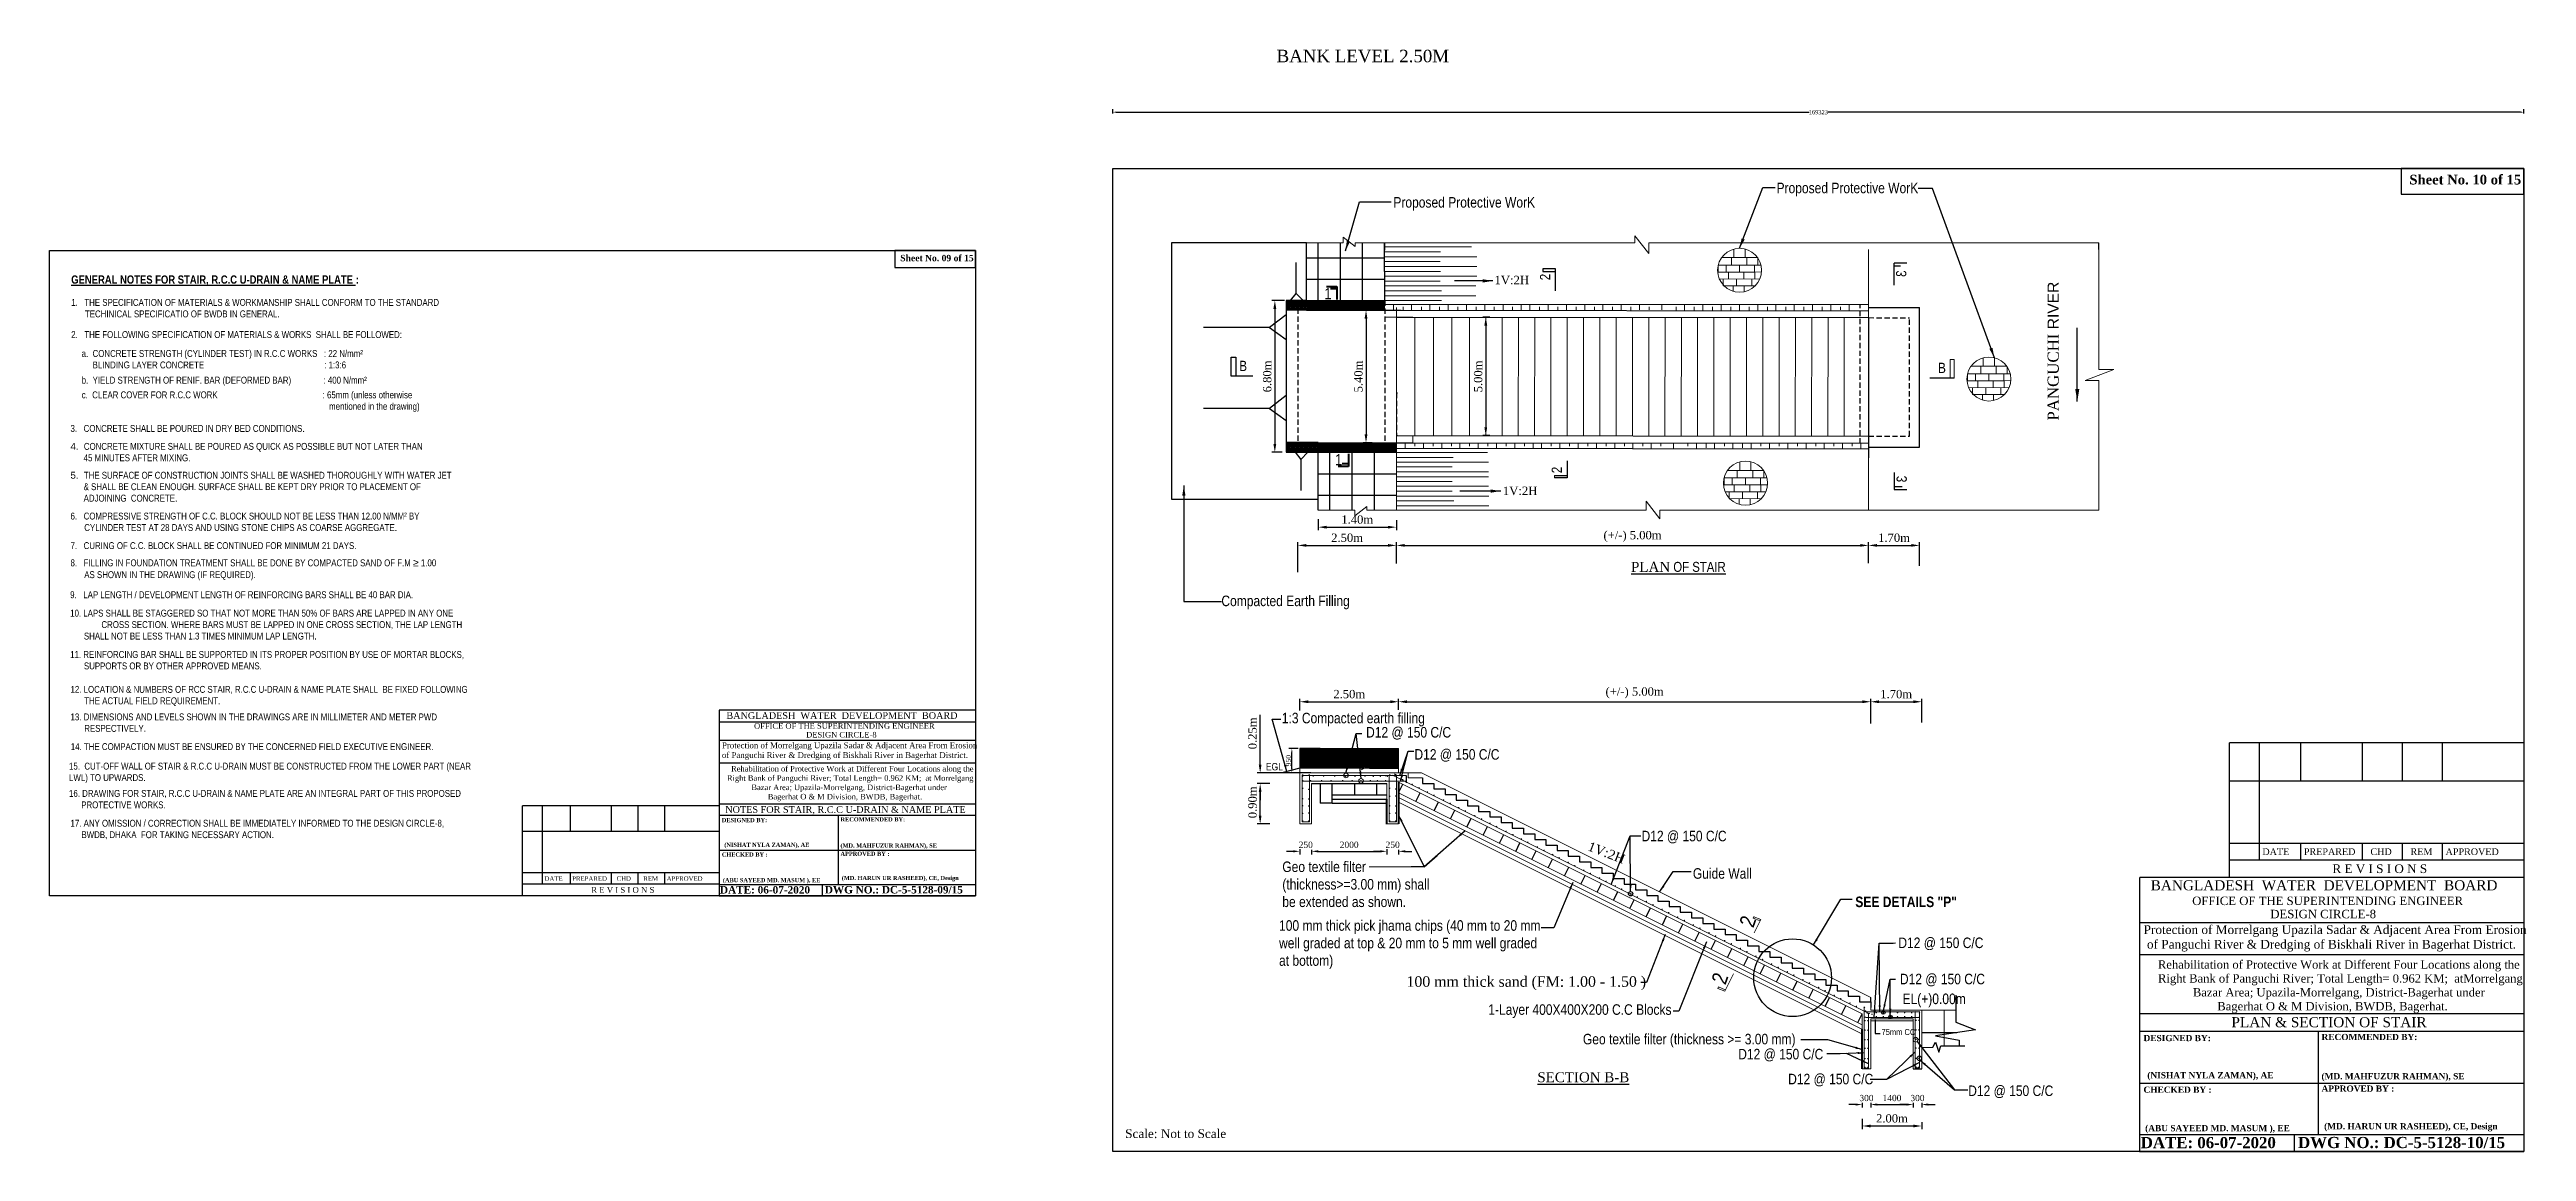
# Model space of a CAD drawing. Header units: metres. Extents: x -1354 to 3686, y -9962 to -7697.
# Drawn here: x 2393.6 to 2690.8, y -7841.6 to -7709.4 of the extents above; entities that cross this region are included whole.
import ezdxf
from ezdxf.enums import TextEntityAlignment as Align

# ---------------------------------------------------------------- set-up
doc = ezdxf.new("R2010")
doc.units = ezdxf.units.M
doc.linetypes.add('DASHEDX2', pattern=[38.1, 25.4, -12.7])
doc.layers.add('Blocks', color=11, linetype='Continuous', lineweight=9)
doc.layers.add('Layer1', color=7, linetype='Continuous', lineweight=13)
doc.layers.add('LINE', color=7, linetype='Continuous')
doc.styles.add('ARIAL NARROW', font='ARIALN.TTF')
doc.styles.add('Arial-50', font='arial.ttf')
doc.styles.add('Kazi_T_H', font='timesbd.ttf')
doc.styles.get("Standard").update_dxf_attribs({"font": 'times.ttf'})
doc.styles.add('TIMES', font='ARIALN.TTF')
doc.dimstyles.get("Standard").update_dxf_attribs({"dimtxt": 0.5, "dimasz": 0.4075, "dimexe": 0.364, "dimexo": 0.219, "dimgap": 0.09, "dimtad": 0, "dimdec": 0, "dimlfac": 1000, "dimzin": 0, "dimdsep": 46, "dimtxsty": 'Standard', "dimcen": 0.09, "dimadec": 0, "dimazin": 0, "dimtfac": 1, "dimtdec": 0, "dimtofl": 0, "dimtmove": 0, "dimatfit": 3, "dimfxl": 1, "dimtolj": 1, "dimtzin": 0, "dimarcsym": 0})
pattern_1 = [(45, (1532.487, -7298.9254), (-2.245064, 2.245064), [])]
pattern_2 = [(45, (1532.48708, -7298.925365), (-0.0377170757, 0.0377170757), [])]
pattern_3 = [(0, (1532.48708, -7298.92536), (0, 0.129921), [0.094488, -0.035433]), (90, (1532.48708, -7298.92536), (-0.129921, 8e-18), [0.094488, -0.035433])]

msp = doc.modelspace()

# ---------------------------------------------------------------- texts
at = {"color": 7, "lineweight": 30, "ltscale": 0.18, "attachment_point": 1}
for s, insert, char_height, width in [('{\\fTimes New Roman|b1|i0|c0|p18;Sheet No. 10 of 15}', (2676.776219, -7724.41571), 1.16319853, 41.78171301), ('{\\fTimes New Roman|b1|i0|c0|p18;Sheet No. 09 of 15}', (2495.691778, -7734.022934), 0.76320555, 27.41409531)]:
    msp.add_mtext(s, dxfattribs=dict(at, insert=insert, char_height=char_height, width=width))
at = {"layer": 'Blocks', "color": 0, "linetype": 'ByBlock', "lineweight": 13, "ltscale": 0.5, "char_height": 1.26, "width": 34.36775309, "attachment_point": 1, "style": 'TIMES'}
for s, insert in [('\\A1;Proposed Protective WorK ', (2554.860351, -7727.09309)), ('\\A1;Proposed Protective WorK ', (2600.839608, -7725.369511)), ('\\A1;Compacted Earth Filling', (2534.224491, -7774.891765))]:
    msp.add_mtext(s, dxfattribs=dict(at, insert=insert))
at = {"layer": 'Layer1', "color": 7, "lineweight": 30, "attachment_point": 1}
for s, insert, char_height, width, style in [('{\\fArial Narrow|b1|i0|c0|p34;\\LGENERAL NOTES FOR STAIR, R.C.C U-DRAIN & NAME PLATE\\l :}', (2396.211213, -7736.489437), 0.98962344, 39.21157167, 'TIMES'), ('\\pi-1.649,l1.649,t0,1.649;1.   THE SPECIFICATION OF MATERIALS & WORKMANSHIP SHALL CONFORM TO THE STANDARD TECHINICAL SPECIFICATIO OF BWDB IN GENERAL.', (2396.211213, -7739.315834), 0.8246862, 45.15869838, 'TIMES'), ('2.   THE FOLLOWING SPECIFICATION OF MATERIALS & WORKS  SHALL BE FOLLOWED:', (2396.211213, -7743.169597), 0.8246862, 41.35883992, 'TIMES'), ('a.  CONCRETE STRENGTH (CYLINDER TEST) IN R.C.C WORKS   : 22 N/mm²\\P     BLINDING LAYER CONCRETE^I                                                : 1:3:6', (2397.464746, -7745.438364), 0.8246862, 43.90516585, 'TIMES'), ('B', (2536.364853, -7746.726255), 1.224216, 2.60451954, 'TIMES'), ('B', (2620.223735, -7746.96426), 1.224216, 2.60451954, 'TIMES'), ('\\pi-29.689,l29.689;c.  {\\H0.9994x;CLEAR COVER FOR R.C.C WORK                                                : 65mm (unless otherwise  mentioned in the drawing)\\P\\pi0,l0;       }  \\P     ', (2397.468869, -7750.401534), 0.8246862, 41.35883992, 'TIMES'), ('b.  YIELD STRENGTH OF RENIF. BAR (DEFORMED BAR)^I          : 400 N/mm²', (2397.464746, -7748.638164), 0.8246862, 43.90516585, 'TIMES'), ('\\pi-1.6494,l1.6494;{\\fArial|b0|i0|c0|p34;4.  \\fArial Narrow|b0|i0|c0|p34;\\H0.99944x;\\C256;CONCRETE MIXTURE SHALL BE POURED AS QUICK AS POSSIBLE BUT NOT LATER THAN\\P      45 MINUTES AFTER MIXING.}', (2396.127971, -7756.577599), 0.8246862, 45.24194067, 'TIMES'), ('\\pi-2.004e+005,l2.004e+005;3.   {\\H0.9998x;\\C256;CONCRETE SHALL BE POURED IN DRY BED CONDITIONS\\fTimes New Roman|b0|i0|c0|p18;.\\fArial Narrow|b0|i0|c0|p34;\\H1x;\\C7; }', (2396.127971, -7754.429179), 0.8246862, 45.24194067, 'TIMES'), ('\\pi-2.004e+005,l2.004e+005;{\\fArial|b0|i0|c0|p34;5.  \\fArial Narrow|b0|i0|c0|p34;\\H0.9998x;\\C256;THE SURFACE OF CONSTRUCTION JOINTS SHALL BE WASHED THOROUGHLY WITH WATER JET\\P      & SHALL BE CLEAN ENOUGH. SURFACE SHALL BE KEPT DRY PRIOR TO PLACEMENT OF \\P      ADJOINING  CONCRETE\\fTimes New Roman|b0|i0|c0|p18;.}', (2396.127971, -7760.041636), 0.8246862, 56.81138858, 'TIMES'), ('\\pi-1.649,l1.649,t1.649;6.   {\\H0.9996x;\\C256;COMPRESSIVE STRENGTH OF C.C. BLOCK SHOULD NOT BE LESS THAN 12.00 N/MM² BY CYLINDER TEST AT 28 DAYS AND USING STONE CHIPS AS COARSE AGGREGATE\\fTimes New Roman|b0|i0|c0|p18;. }', (2396.127971, -7764.93816), 0.8246862, 45.30084597, 'TIMES'), ('\\pi-1.6494,l1.6494,t1.6494;7.   {\\H0.99963x;\\C256;CURING OF C.C. BLOCK SHALL BE CONTINUED FOR MINIMUM 21 DAYS.}', (2396.127971, -7768.483075), 0.8246862, 45.30084597, 'TIMES'), ('\\pi-1.649,l1.649;8.   FILLING IN FOUNDATION TREATMENT SHALL BE DONE BY COMPACTED SAND OF F.M {\\H1.083x;≥\\H0.9234x; 1.00 AS SHOWN IN THE DRAWING (IF REQUIRED). }', (2396.127971, -7770.478869), 0.8246862, 45.24194067, 'TIMES'), ('{\\fTimes New Roman|b0|i0|c0|p18;\\L PLAN\\fArial Narrow|b1|i0|c0|p34; \\fArial Narrow|b0|i0|c0|p34;OF STAIR}', (2582.930383, -7770.848274), 1.19021, 12.77492067, 'TIMES'), ('\\pt1.649;9.   LAP LENGTH / DEVELOPMENT LENGTH OF REINFORCING BARS SHALL BE 40 BAR DIA.\\P\\ptz;{\\H0.6063x;\\P\\pi-1.649,l1.649,t0,1.649;\\H1.649x;\\C256;10. LAPS SHALL BE STAGGERED SO THAT NOT MORE THAN 50% OF BARS ARE LAPPED IN ANY ONE               CROSS SECTION. WHERE BARS MUST BE LAPPED IN ONE CROSS SECTION, THE LAP LENGTH SHALL NOT BE LESS THAN 1.3 TIMES MINIMUM LAP LENGTH.\\P\\pi0,l0,tz;\\H0.6065x;\\P\\pi-1.649,l1.649,t1.649;\\H1.648x;11. REINFORCING BAR SHALL BE SUPPORTED IN ITS PROPER POSITION BY USE OF MORTAR BLOCKS, SUPPORTS OR BY OTHER APPROVED MEANS.\\P\\P\\P\\pi0,l0,tz;}\\P\\P\\P\\P\\P\\P\\P\\P   ', (2396.086973, -7774.373339), 0.8246862, 47.43365574, 'ARIAL NARROW'), ('\\pi-1.649,l1.649,t1.649;\\P12. LOCATION & NUMBERS OF RCC STAIR, R.C.C U-DRAIN & NAME PLATE SHALL  BE FIXED FOLLOWING THE ACTUAL FIELD REQUIREMENT.', (2396.127971, -7784.346868), 0.8246862, 49.19198087, 'TIMES'), ('\\pi-1.649,l1.649;13. DIMENSIONS AND LEVELS SHOWN IN THE DRAWINGS ARE IN MILLIMETER AND METER PWD RESPECTIVELY.', (2396.127971, -7789.026228), 0.8246862, 45.24194067, 'TIMES'), ('1:3 Compacted earth filling', (2541.475775, -7788.943669), 1.26, 34.36775309, 'TIMES'), ('\\pi-390,l390;14. THE COMPACTION MUST BE ENSURED BY THE CONCERNED FIELD EXECUTIVE ENGINEER.', (2396.16474, -7792.588844), 0.8246862, 57.41064421, 'TIMES'), ('D12 @ 150 C/C', (2551.585821, -7790.650945), 1.26, 34.36775309, 'TIMES'), ('{\\fTimes New Roman|b1|i0|c0|p18;\\L }\\P\\pl2.656;{\\H0.3145x;\\P\\P\\pi-1.468,l4.123;}15.  CUT-OFF WALL OF STAIR & R.C.C U-DRAIN MUST BE CONSTRUCTED FROM THE LOWER PART (NEAR     LWL) TO UPWARDS.\\P\\pi-1.468,l4.123;{\\H0.3774x;\\P\\pi-1.468,l4.123,t4.123,4.123;}16. DRAWING FOR STAIR, R.C.C U-DRAIN & NAME PLATE ARE AN INTEGRAL PART OF THIS PROPOSED       PROTECTIVE WORKS.   \\P\\pi0,l2.656,tz;\\P       ', (2393.295321, -7792.691288), 0.8246862, 52.60756216, 'TIMES'), ('EGL', (2539.572415, -7794.966185), 0.884156, 8.72070606, 'TIMES'), ('D12 @ 150 C/C', (2557.38968, -7793.302618), 1.26, 34.36775309, 'TIMES'), ('\\pi-390,l390;17. ANY OMISSION / CORRECTION SHALL BE IMMEDIATELY INFORMED TO THE DESIGN CIRCLE-8,\\P     BWDB, DHAKA  FOR TAKING NECESSARY ACTION.  ', (2396.126323, -7801.779094), 0.8246862, 45.24194067, 'TIMES'), ('D12 @ 150 C/C', (2584.642844, -7803.094482), 1.26, 34.36775309, 'TIMES'), ('Geo textile filter (thickness>=3.00 mm) shall be extended as shown.', (2541.53582, -7806.779412), 1.26, 18.16557421, 'TIMES'), ('Guide Wall', (2590.801806, -7807.584821), 1.26, 34.36775309, 'TIMES'), ('100 mm thick pick jhama chips (40 mm to 20 mm well graded at top & 20 mm to 5 mm well graded at bottom) ', (2541.145944, -7813.824946), 1.26, 32.14225099, 'TIMES'), ('{\\fArial Narrow|b1|i0|c0|p34;SEE DETAILS "P"}', (2610.293892, -7810.987918), 1.26, 34.36775309, 'TIMES'), ('D12 @ 150 C/C', (2615.458245, -7815.899997), 1.26, 10.53218725, 'TIMES'), ('{\\fTimes New Roman|b0|i0|c0|p18;100 mm thick sand (FM: 1.00 - 1.50 )}', (2556.435254, -7820.545427), 1.26, 34.36775309, 'TIMES'), ('D12 @ 150 C/C', (2615.644199, -7820.244575), 1.26, 10.53218725, 'TIMES'), ('EL(+)0.00m', (2615.961516, -7822.622535), 1.26, 34.36775309, 'TIMES'), ('1-Layer 400X400X200 C.C Blocks', (2566.256558, -7823.905616), 1.26, 34.36775309, 'TIMES'), ('Geo textile filter (thickness >= 3.00 mm)', (2577.608979, -7827.447262), 1.26, 34.36775309, 'TIMES'), ('75mm CC', (2613.440485, -7826.874099), 0.7193673, 6.30375308, 'TIMES'), ('D12 @ 150 C/C', (2596.24196, -7829.251053), 1.26, 34.36775309, 'TIMES'), ('{\\fTimes New Roman|b0|i0|c0|p18;\\LSECTION B-B}', (2572.137244, -7832.056433), 1.19021, 12.77492067, 'TIMES'), ('D12 @ 150 C/C', (2602.236471, -7832.239546), 1.26, 34.36775309, 'TIMES'), ('D12 @ 150 C/C', (2623.840762, -7833.644018), 1.26, 34.36775309, 'TIMES')]:
    msp.add_mtext(s, dxfattribs=dict(at, insert=insert, char_height=char_height, width=width, style=style))
at = {"layer": 'Layer1', "color": 7, "lineweight": 30, "attachment_point": 1, "style": 'TIMES'}
for s, insert, char_height, width, rotation in [('2', (2572.455823, -7737.068524), 1.224216, 2.60451954, 90), ('2', (2573.857193, -7760.215465), 1.224216, 2.60451954, 90), ('{\\fTimes New Roman|b0|i0|c0|p18;\\C0;1V:2H}', (2578.495022, -7804.363049), 1.122198, 11.06858846, 338.79628874), ('2', (2596.320909, -7814.206109), 1.836324, 3.90677931, 70.48205617), ('2', (2592.974596, -7821.042021), 1.836324, 3.90677931, 70.48205617)]:
    msp.add_mtext(s, dxfattribs=dict(at, insert=insert, char_height=char_height, width=width, rotation=rotation))
at = {"layer": 'Layer1', "color": 7, "lineweight": 30, "extrusion": (0, 0, -1), "char_height": 1.224216, "width": 2.60451954, "attachment_point": 1, "text_direction": (0, -1, 0), "style": 'TIMES'}
for insert in [(2615.181718, -7735.8822), (2615.244254, -7760.520385)]:
    msp.add_mtext('3', dxfattribs=dict(at, insert=insert))
at = {"layer": 'Layer1', "color": 7, "lineweight": 13, "char_height": 1.36024, "width": 13.41647086, "attachment_point": 1, "style": 'TIMES'}
for insert in [(2546.582978, -7738.003378), (2547.866485, -7757.912308)]:
    msp.add_mtext('1', dxfattribs=dict(at, insert=insert))
at = {"layer": 'LINE', "color": 0, "linetype": 'ByBlock', "lineweight": -3, "ltscale": 0.5}
for s, height, p in [('BANGLADESH  WATER  DEVELOPMENT  BOARD', 0.80824714, (2488.697378, -7789.677841)), ('OFFICE OF THE SUPERINTENDING ENGINEER', 0.67413024, (2488.981527, -7790.856704)), ('DESIGN CIRCLE-8', 0.67413024, (2488.626641, -7791.911074)), ('NOTES FOR STAIR, R.C.C U-DRAIN & NAME PLATE ', 0.80895629, (2489.27095, -7800.950202)), ('R E V I S I O N S', 1.04145452, (2673.2269, -7808.164517)), ('R E V I S I O N S', 0.69430301, (2462.400204, -7810.533358)), ('BANGLADESH  WATER  DEVELOPMENT  BOARD', 1.21237071, (2666.540239, -7810.235119)), ('OFFICE OF THE SUPERINTENDING ENGINEER', 1.01119536, (2666.966463, -7812.003415)), ('DESIGN CIRCLE-8', 1.01119536, (2666.434135, -7813.584969)), ('PLAN & SECTION OF STAIR ', 1.21343443, (2667.362271, -7826.657004))]:
    msp.add_text(s, height=height, dxfattribs=at).set_placement(p, align=Align.CENTER)
at = {"layer": 'LINE', "color": 0, "linetype": 'ByBlock', "lineweight": -3, "ltscale": 0.5, "style": 'Kazi_T_H'}
for s, height, p in [('DESIGNED BY:', 0.49524832, (2474.279282, -7802.063378)), ('RECOMMENDED BY:', 0.49524832, (2488.519142, -7801.974894)), ('(NISHAT NYLA ZAMAN), AE', 0.49524832, (2474.581917, -7805.035247)), ('(MD. MAHFUZUR RAHMAN), SE ', 0.49524832, (2488.514703, -7805.113817)), ('CHECKED BY :', 0.49524832, (2474.279282, -7806.190447)), ('APPROVED BY :', 0.49524832, (2488.519142, -7806.101963)), ('DATE: 06-07-2020', 0.89144698, (2474.056946, -7810.620762)), ('(ABU SAYEED MD. MASUM ), EE', 0.49524832, (2474.410035, -7809.265682)), ('DWG NO.: DC-5-5128-09/15', 0.89144698, (2486.63915, -7810.611765)), ('DESIGNED BY:', 0.74287248, (2644.874768, -7828.326767)), ('RECOMMENDED BY:', 0.74287248, (2666.234558, -7828.194041)), ('CHECKED BY :', 0.74287248, (2644.874768, -7834.517371)), ('(NISHAT NYLA ZAMAN), AE', 0.74287248, (2645.328721, -7832.784571)), ('APPROVED BY :', 0.74287248, (2666.234558, -7834.384645)), ('(MD. MAHFUZUR RAHMAN), SE ', 0.74287248, (2666.2279, -7832.902425)), ('DATE: 06-07-2020', 1.33717047, (2644.541264, -7841.162844)), ('(ABU SAYEED MD. MASUM ), EE', 0.74287248, (2645.070898, -7839.130223)), ('DWG NO.: DC-5-5128-10/15', 1.33717047, (2663.41457, -7841.149348))]:
    msp.add_text(s, height=height, dxfattribs=at).set_placement(p)
at = {"layer": 'LINE', "color": 0, "linetype": 'ByBlock', "lineweight": -3, "ltscale": 0.5}
for s, height, p in [('DATE', 0.8003551, (2659.139528, -7806.002069)), ('PREPARED', 0.8003551, (2664.121242, -7806.002069)), ('CHD', 0.8003551, (2672.103424, -7806.002069)), ('REM', 0.8003551, (2676.912462, -7806.002069)), ('APPROVED', 0.8003551, (2681.121233, -7806.002069)), ('DATE', 0.5335701, (2453.008622, -7809.091726)), ('PREPARED', 0.5335701, (2456.329765, -7809.091726)), ('CHD', 0.5335701, (2461.65122, -7809.091726)), ('REM', 0.5335701, (2464.857245, -7809.091726)), ('APPROVED', 0.5335701, (2467.663093, -7809.091726))]:
    msp.add_text(s, height=height, dxfattribs=at).set_placement(p)
for s, insert, char_height, width, attachment_point in [('\\pi-812,l812,t405.9,812;BANK LEVEL 2.50M', (2540.848739, -7709.42412), 1.499472, 178.49280541, 1), ('1V:2H', (2566.997932, -7736.531954), 1.008668, 23.60143026, 1), ('1V:2H', (2567.998149, -7761.813794), 1.008668, 23.60143026, 1), ('{\\fTimes New Roman|b1|i0|c0|p18;  }Protection of Morrelgang Upazila Sadar & Adjacent Area From Erosion    \\P  of Panguchi River & Dredging of Biskhali River in Bagerhat District.', (2473.766179, -7792.495203), 0.701735265, 31.18743631, 1), ('                   Rehabilitation of Protective Work at Different Four Locations along the \\P                 Right Bank of Panguchi River; Total Length= 0.962 KM;  at Morrelgang\\P                Bazar Area; Upazila-Morrelgang, District-Bagerhat under \\P            Bagerhat O & M Division, BWDB, Bagerhat.', (2487.537066, -7795.3161), 0.67, 42.14307159, 2), ('{\\fTimes New Roman|b1|i0|c0|p18; }Protection of Morrelgang Upazila Sadar & Adjacent Area From Erosion   \\P  of Panguchi River & Dredging of Biskhali River in Bagerhat District.', (2644.492899, -7814.424083), 1.052602897, 45.99891336, 1), ('                Rehabilitation of Protective Work at Different Four Locations along the \\P                 Right Bank of Panguchi River; Total Length= 0.962 KM;  atMorrelgang\\P                Bazar Area; Upazila-Morrelgang, District-Bagerhat under \\P            Bagerhat O & M Division, BWDB, Bagerhat.', (2665.288511, -7818.633204), 1, 49.01514686, 2)]:
    msp.add_mtext(s, dxfattribs=dict(at, insert=insert, char_height=char_height, width=width, attachment_point=attachment_point))
at = {"layer": 'LINE', "color": 0, "linetype": 'ByBlock', "lineweight": -3, "ltscale": 0.5, "insert": (2634.043368, -7745.568907), "char_height": 1.3374938, "attachment_point": 5, "rotation": 90, "style": 'Arial-50'}
msp.add_mtext('{\\fTimes New Roman|b0|i0|c0|p18;PANGUCHI} RIVER', dxfattribs=at)
at = {"layer": 'LINE', "color": 0, "linetype": 'ByBlock', "lineweight": -3, "ltscale": 0.5, "attachment_point": 2, "style": 'Kazi_T_H'}
for insert, char_height, width in [((2495.693426, -7808.508484), 0.49524832, 14.47510883), ((2676.955035, -7838.1558), 0.74287248, 22.17892864)]:
    msp.add_mtext('(MD. HARUN UR RASHEED), CE, Design', dxfattribs=dict(at, insert=insert, char_height=char_height, width=width))
at = {"layer": 'LINE', "color": 7, "linetype": 'ByBlock', "lineweight": 30, "ltscale": 0.5, "insert": (2522.678134, -7838.893429), "char_height": 1.05079669, "width": 22.07094927, "attachment_point": 1}
msp.add_mtext('Scale: Not to Scale', dxfattribs=at)

# ---------------------------------------------------------------- blocks, each defined once
blk = doc.blocks.new('*D1038')
at = {"layer": 'Defpoints', "color": 0, "lineweight": -3}
for p in [(2611.12, -7837.41), (2618.26, -7837.83), (2618.26, -7838.5)]:
    blk.add_point(p, dxfattribs=at)
at = {"layer": 'Layer1', "color": 0, "lineweight": -2}
for p, q in [((2611.12, -7837.63), (2611.12, -7838.87)), ((2618.26, -7838.05), (2618.26, -7838.87))]:
    blk.add_line(p, q, dxfattribs=at)
at = {"layer": 'Layer1', "color": 7, "lineweight": -2}
blk.add_line((2612.12, -7838.5), (2617.26, -7838.5), dxfattribs=at)
at = {"layer": 'Layer1', "color": 7, "lineweight": -3}
for points in [[(2612.12, -7838.34), (2612.12, -7838.67), (2611.12, -7838.5)], [(2617.26, -7838.34), (2617.26, -7838.67), (2618.26, -7838.5)]]:
    blk.add_solid(points, dxfattribs=at)
at = {"layer": 'Layer1', "color": 0, "lineweight": 30, "insert": (2614.69, -7837.59), "char_height": 1, "attachment_point": 5}
blk.add_mtext('\\A1;2.00m', dxfattribs=at)
blk = doc.blocks.new('*D1039')
at = {"layer": 'Defpoints', "color": 0, "lineweight": -3}
for p in [(2611.12, -7835.52), (2612.14, -7835.49), (2612.14, -7835.93)]:
    blk.add_point(p, dxfattribs=at)
at = {"layer": 'Layer1', "color": 7, "lineweight": -2}
for p, q in [((2610.32, -7835.93), (2609.52, -7835.93)), ((2612.94, -7835.93), (2613.74, -7835.93))]:
    blk.add_line(p, q, dxfattribs=at)
at = {"layer": 'Layer1', "color": 0, "lineweight": -2}
for p, q in [((2611.12, -7835.74), (2611.12, -7836.29)), ((2612.14, -7835.71), (2612.14, -7836.29))]:
    blk.add_line(p, q, dxfattribs=at)
at = {"layer": 'Layer1', "color": 7, "lineweight": -3}
for points in [[(2610.32, -7835.8), (2610.32, -7836.06), (2611.12, -7835.93)], [(2612.94, -7835.8), (2612.94, -7836.06), (2612.14, -7835.93)]]:
    blk.add_solid(points, dxfattribs=at)
at = {"layer": 'Layer1', "color": 0, "lineweight": 30, "insert": (2611.63, -7835.15), "char_height": 0.75, "attachment_point": 5}
blk.add_mtext('\\A1;300', dxfattribs=at)
blk = doc.blocks.new('*D1040')
at = {"layer": 'Defpoints', "color": 0, "lineweight": -3}
for p in [(2554.08, -7805.09), (2555.49, -7805.16), (2555.49, -7805.56)]:
    blk.add_point(p, dxfattribs=at)
at = {"layer": 'Layer1', "color": 7, "lineweight": -2}
for p, q in [((2553.28, -7805.56), (2552.48, -7805.56)), ((2556.29, -7805.56), (2557.09, -7805.56))]:
    blk.add_line(p, q, dxfattribs=at)
at = {"layer": 'Layer1', "color": 0, "lineweight": -2}
for p, q in [((2554.08, -7805.31), (2554.08, -7805.92)), ((2555.49, -7805.38), (2555.49, -7805.92))]:
    blk.add_line(p, q, dxfattribs=at)
at = {"layer": 'Layer1', "color": 7, "lineweight": -3}
for points in [[(2553.28, -7805.43), (2553.28, -7805.69), (2554.08, -7805.56)], [(2556.29, -7805.43), (2556.29, -7805.69), (2555.49, -7805.56)]]:
    blk.add_solid(points, dxfattribs=at)
at = {"layer": 'Layer1', "color": 0, "lineweight": 30, "insert": (2554.78, -7804.78), "char_height": 0.75, "attachment_point": 5}
blk.add_mtext('\\A1;250', dxfattribs=at)
blk = doc.blocks.new('*D1041')
at = {"layer": 'Defpoints', "color": 0, "lineweight": -3}
for p in [(2611.88, -7768.87), (2555.23, -7770.86), (2611.88, -7771.2)]:
    blk.add_point(p, dxfattribs=at)
at = {"layer": 'Layer1', "color": 0, "lineweight": -2}
for p, q in [((2555.23, -7770.64), (2555.23, -7768.5)), ((2611.88, -7770.98), (2611.88, -7768.5))]:
    blk.add_line(p, q, dxfattribs=at)
at = {"layer": 'Layer1', "color": 7, "lineweight": -2}
blk.add_line((2556.23, -7768.87), (2610.88, -7768.87), dxfattribs=at)
at = {"layer": 'Layer1', "color": 7, "lineweight": -3}
for points in [[(2556.23, -7768.7), (2556.23, -7769.03), (2555.23, -7768.87)], [(2610.88, -7768.7), (2610.88, -7769.03), (2611.88, -7768.87)]]:
    blk.add_solid(points, dxfattribs=at)
at = {"layer": 'Layer1', "color": 0, "lineweight": 30, "insert": (2583.56, -7767.8), "char_height": 1, "attachment_point": 5}
blk.add_mtext('\\A1;(+/-) 5.00m', dxfattribs=at)
blk = doc.blocks.new('*D1042')
at = {"layer": 'Defpoints', "color": 0, "lineweight": -3}
for p in [(2618, -7768.87), (2611.88, -7771.2), (2618, -7771.55)]:
    blk.add_point(p, dxfattribs=at)
at = {"layer": 'Layer1', "color": 0, "lineweight": -2}
for p, q in [((2611.88, -7770.98), (2611.88, -7768.5)), ((2618, -7771.33), (2618, -7768.5))]:
    blk.add_line(p, q, dxfattribs=at)
at = {"layer": 'Layer1', "color": 7, "lineweight": -2}
blk.add_line((2612.88, -7768.87), (2617, -7768.87), dxfattribs=at)
at = {"layer": 'Layer1', "color": 7, "lineweight": -3}
for points in [[(2612.88, -7768.7), (2612.88, -7769.03), (2611.88, -7768.87)], [(2617, -7768.7), (2617, -7769.03), (2618, -7768.87)]]:
    blk.add_solid(points, dxfattribs=at)
at = {"layer": 'Layer1', "color": 0, "lineweight": 30, "insert": (2614.94, -7767.96), "char_height": 1, "attachment_point": 5}
blk.add_mtext('\\A1;1.70m', dxfattribs=at)
blk = doc.blocks.new('*D1043')
at = {"layer": 'Defpoints', "color": 0, "lineweight": -3}
for p in [(2555.23, -7768.87), (2555.23, -7771.24), (2543.4, -7772.31)]:
    blk.add_point(p, dxfattribs=at)
at = {"layer": 'Layer1', "color": 0, "lineweight": -2}
for p, q in [((2543.4, -7772.09), (2543.4, -7768.5)), ((2555.23, -7771.02), (2555.23, -7768.5))]:
    blk.add_line(p, q, dxfattribs=at)
at = {"layer": 'Layer1', "color": 7, "lineweight": -2}
blk.add_line((2544.4, -7768.87), (2554.23, -7768.87), dxfattribs=at)
at = {"layer": 'Layer1', "color": 7, "lineweight": -3}
for points in [[(2544.4, -7768.7), (2544.4, -7769.03), (2543.4, -7768.87)], [(2554.23, -7768.7), (2554.23, -7769.03), (2555.23, -7768.87)]]:
    blk.add_solid(points, dxfattribs=at)
at = {"layer": 'Layer1', "color": 0, "lineweight": 30, "insert": (2549.31, -7767.96), "char_height": 1, "attachment_point": 5}
blk.add_mtext('\\A1;2.50m', dxfattribs=at)
blk = doc.blocks.new('*D1044')
at = {"layer": 'Defpoints', "color": 0, "lineweight": -3}
for p in [(2538.88, -7797.44), (2539.59, -7797.44), (2540.26, -7802.28)]:
    blk.add_point(p, dxfattribs=at)
at = {"layer": 'Layer1', "color": 0, "lineweight": -2}
for p, q in [((2539.37, -7797.44), (2538.51, -7797.44)), ((2540.04, -7802.28), (2538.51, -7802.28))]:
    blk.add_line(p, q, dxfattribs=at)
at = {"layer": 'Layer1', "color": 7, "lineweight": -2}
blk.add_line((2538.88, -7801.28), (2538.88, -7798.44), dxfattribs=at)
at = {"layer": 'Layer1', "color": 7, "lineweight": -3}
for points in [[(2538.71, -7798.44), (2539.04, -7798.44), (2538.88, -7797.44)], [(2538.71, -7801.28), (2539.04, -7801.28), (2538.88, -7802.28)]]:
    blk.add_solid(points, dxfattribs=at)
at = {"layer": 'Layer1', "color": 0, "lineweight": 30, "insert": (2537.97, -7799.68), "char_height": 1, "attachment_point": 5, "rotation": 90}
blk.add_mtext('\\A1;0.90m', dxfattribs=at)
blk = doc.blocks.new('*D1045')
at = {"layer": 'Defpoints', "color": 0, "lineweight": -3}
for p in [(2555.49, -7788.8), (2612.14, -7787.62), (2612.14, -7790.43)]:
    blk.add_point(p, dxfattribs=at)
at = {"layer": 'Layer1', "color": 0, "lineweight": -2}
for p, q in [((2555.49, -7788.58), (2555.49, -7787.26)), ((2612.14, -7790.21), (2612.14, -7787.26))]:
    blk.add_line(p, q, dxfattribs=at)
at = {"layer": 'Layer1', "color": 7, "lineweight": -2}
blk.add_line((2556.49, -7787.62), (2611.14, -7787.62), dxfattribs=at)
at = {"layer": 'Layer1', "color": 7, "lineweight": -3}
for points in [[(2556.49, -7787.45), (2556.49, -7787.79), (2555.49, -7787.62)], [(2611.14, -7787.45), (2611.14, -7787.79), (2612.14, -7787.62)]]:
    blk.add_solid(points, dxfattribs=at)
at = {"layer": 'Layer1', "color": 0, "lineweight": 30, "insert": (2583.81, -7786.55), "char_height": 1, "attachment_point": 5}
blk.add_mtext('\\A1;(+/-) 5.00m', dxfattribs=at)
blk = doc.blocks.new('*D1046')
at = {"layer": 'Defpoints', "color": 0, "lineweight": -3}
for p in [(2543.65, -7788.88), (2555.49, -7787.62), (2555.49, -7788.8)]:
    blk.add_point(p, dxfattribs=at)
at = {"layer": 'Layer1', "color": 0, "lineweight": -2}
for p, q in [((2543.65, -7788.66), (2543.65, -7787.26)), ((2555.49, -7788.58), (2555.49, -7787.26))]:
    blk.add_line(p, q, dxfattribs=at)
at = {"layer": 'Layer1', "color": 7, "lineweight": -2}
blk.add_line((2544.65, -7787.62), (2554.49, -7787.62), dxfattribs=at)
at = {"layer": 'Layer1', "color": 7, "lineweight": -3}
for points in [[(2544.65, -7787.45), (2544.65, -7787.79), (2543.65, -7787.62)], [(2554.49, -7787.45), (2554.49, -7787.79), (2555.49, -7787.62)]]:
    blk.add_solid(points, dxfattribs=at)
at = {"layer": 'Layer1', "color": 0, "lineweight": 30, "insert": (2549.57, -7786.71), "char_height": 1, "attachment_point": 5}
blk.add_mtext('\\A1;2.50m', dxfattribs=at)
blk = doc.blocks.new('*D1047')
at = {"layer": 'Defpoints', "color": 0, "lineweight": -3}
for p in [(2617.24, -7835.5), (2618.26, -7835.52), (2618.26, -7835.93)]:
    blk.add_point(p, dxfattribs=at)
at = {"layer": 'Layer1', "color": 7, "lineweight": -2}
for p, q in [((2616.44, -7835.93), (2615.64, -7835.93)), ((2619.06, -7835.93), (2619.86, -7835.93))]:
    blk.add_line(p, q, dxfattribs=at)
at = {"layer": 'Layer1', "color": 0, "lineweight": -2}
for p, q in [((2617.24, -7835.72), (2617.24, -7836.29)), ((2618.26, -7835.74), (2618.26, -7836.29))]:
    blk.add_line(p, q, dxfattribs=at)
at = {"layer": 'Layer1', "color": 7, "lineweight": -3}
for points in [[(2616.44, -7835.8), (2616.44, -7836.06), (2617.24, -7835.93)], [(2619.06, -7835.8), (2619.06, -7836.06), (2618.26, -7835.93)]]:
    blk.add_solid(points, dxfattribs=at)
at = {"layer": 'Layer1', "color": 0, "lineweight": 30, "insert": (2617.75, -7835.15), "char_height": 0.75, "attachment_point": 5}
blk.add_mtext('\\A1;300', dxfattribs=at)
blk = doc.blocks.new('*D1048')
at = {"layer": 'Defpoints', "color": 0, "lineweight": -3}
for p in [(2612.14, -7835.49), (2617.24, -7835.5), (2617.24, -7835.93)]:
    blk.add_point(p, dxfattribs=at)
at = {"layer": 'Layer1', "color": 0, "lineweight": -2}
for p, q in [((2612.14, -7835.71), (2612.14, -7836.29)), ((2617.24, -7835.72), (2617.24, -7836.29))]:
    blk.add_line(p, q, dxfattribs=at)
at = {"layer": 'Layer1', "color": 7, "lineweight": -2}
blk.add_line((2612.94, -7835.93), (2616.44, -7835.93), dxfattribs=at)
at = {"layer": 'Layer1', "color": 7, "lineweight": -3}
for points in [[(2612.94, -7835.8), (2612.94, -7836.06), (2612.14, -7835.93)], [(2616.44, -7835.8), (2616.44, -7836.06), (2617.24, -7835.93)]]:
    blk.add_solid(points, dxfattribs=at)
at = {"layer": 'Layer1', "color": 0, "lineweight": 30, "insert": (2614.69, -7835.15), "char_height": 0.75, "attachment_point": 5}
blk.add_mtext('\\A1;1400', dxfattribs=at)
blk = doc.blocks.new('*D1049')
at = {"layer": 'Defpoints', "color": 0, "lineweight": -3}
for p in [(2545.05, -7805.38), (2554.08, -7805.16), (2554.08, -7805.56)]:
    blk.add_point(p, dxfattribs=at)
at = {"layer": 'Layer1', "color": 0, "lineweight": -2}
for p, q in [((2545.05, -7805.6), (2545.05, -7805.92)), ((2554.08, -7805.38), (2554.08, -7805.92))]:
    blk.add_line(p, q, dxfattribs=at)
at = {"layer": 'Layer1', "color": 7, "lineweight": -2}
blk.add_line((2545.85, -7805.56), (2553.28, -7805.56), dxfattribs=at)
at = {"layer": 'Layer1', "color": 7, "lineweight": -3}
for points in [[(2545.85, -7805.43), (2545.85, -7805.69), (2545.05, -7805.56)], [(2553.28, -7805.43), (2553.28, -7805.69), (2554.08, -7805.56)]]:
    blk.add_solid(points, dxfattribs=at)
at = {"layer": 'Layer1', "color": 0, "lineweight": 30, "insert": (2549.56, -7804.78), "char_height": 0.75, "attachment_point": 5}
blk.add_mtext('\\A1;2000', dxfattribs=at)
blk = doc.blocks.new('*D1050')
at = {"layer": 'Defpoints', "color": 0, "lineweight": -3}
for p in [(2538.88, -7796.16), (2540.13, -7796.16), (2540.24, -7797.44)]:
    blk.add_point(p, dxfattribs=at)
at = {"layer": 'Layer1', "color": 7, "lineweight": -2}
for p, q in [((2538.88, -7795.16), (2538.88, -7789.18)), ((2538.88, -7798.44), (2538.88, -7799.44))]:
    blk.add_line(p, q, dxfattribs=at)
at = {"layer": 'Layer1', "color": 0, "lineweight": -2}
for p, q in [((2539.91, -7796.16), (2538.51, -7796.16)), ((2540.02, -7797.44), (2538.51, -7797.44))]:
    blk.add_line(p, q, dxfattribs=at)
at = {"layer": 'Layer1', "color": 7, "lineweight": -3}
for points in [[(2538.71, -7795.16), (2539.04, -7795.16), (2538.88, -7796.16)], [(2538.71, -7798.44), (2539.04, -7798.44), (2538.88, -7797.44)]]:
    blk.add_solid(points, dxfattribs=at)
at = {"layer": 'Layer1', "color": 0, "lineweight": 30, "insert": (2537.97, -7791.41), "char_height": 1, "attachment_point": 5, "rotation": 90}
blk.add_mtext('\\A1;0.25m', dxfattribs=at)
blk = doc.blocks.new('*D1051')
at = {"layer": 'Defpoints', "color": 0, "lineweight": -3}
for p in [(2612.14, -7789.96), (2618.26, -7787.62), (2618.26, -7790.31)]:
    blk.add_point(p, dxfattribs=at)
at = {"layer": 'Layer1', "color": 0, "lineweight": -2}
for p, q in [((2612.14, -7789.74), (2612.14, -7787.26)), ((2618.26, -7790.09), (2618.26, -7787.26))]:
    blk.add_line(p, q, dxfattribs=at)
at = {"layer": 'Layer1', "color": 7, "lineweight": -2}
blk.add_line((2613.14, -7787.62), (2617.26, -7787.62), dxfattribs=at)
at = {"layer": 'Layer1', "color": 7, "lineweight": -3}
for points in [[(2613.14, -7787.45), (2613.14, -7787.79), (2612.14, -7787.62)], [(2617.26, -7787.45), (2617.26, -7787.79), (2618.26, -7787.62)]]:
    blk.add_solid(points, dxfattribs=at)
at = {"layer": 'Layer1', "color": 0, "lineweight": 30, "insert": (2615.2, -7786.71), "char_height": 1, "attachment_point": 5}
blk.add_mtext('\\A1;1.70m', dxfattribs=at)
blk = doc.blocks.new('*D1052')
at = {"layer": 'Defpoints', "color": 0, "lineweight": -3}
for p in [(2566.66, -7741.5), (2565.95, -7755.7), (2566.65, -7755.7)]:
    blk.add_point(p, dxfattribs=at)
at = {"layer": 'Layer1', "color": 0, "lineweight": -2}
for p, q in [((2566.44, -7741.5), (2565.59, -7741.5)), ((2566.43, -7755.7), (2565.59, -7755.7))]:
    blk.add_line(p, q, dxfattribs=at)
at = {"layer": 'Layer1', "color": 7, "lineweight": -2}
blk.add_line((2565.95, -7742.5), (2565.95, -7754.7), dxfattribs=at)
at = {"layer": 'Layer1', "color": 7, "lineweight": -3}
for points in [[(2565.78, -7742.5), (2566.12, -7742.5), (2565.95, -7741.5)], [(2565.78, -7754.7), (2566.12, -7754.7), (2565.95, -7755.7)]]:
    blk.add_solid(points, dxfattribs=at)
at = {"layer": 'Layer1', "color": 0, "lineweight": 30, "insert": (2565.04, -7748.6), "char_height": 1, "attachment_point": 5, "rotation": 90}
blk.add_mtext('\\A1;5.00m', dxfattribs=at)
blk = doc.blocks.new('*D1053')
at = {"layer": 'Defpoints', "color": 0, "lineweight": -3}
for p in [(2552.52, -7740.66), (2551.58, -7756.55), (2552.52, -7756.55)]:
    blk.add_point(p, dxfattribs=at)
at = {"layer": 'Layer1', "color": 0, "lineweight": -2}
for p, q in [((2552.3, -7740.66), (2551.22, -7740.66)), ((2552.3, -7756.55), (2551.22, -7756.55))]:
    blk.add_line(p, q, dxfattribs=at)
at = {"layer": 'Layer1', "color": 7, "lineweight": -2}
blk.add_line((2551.58, -7741.66), (2551.58, -7755.55), dxfattribs=at)
at = {"layer": 'Layer1', "color": 7, "lineweight": -3}
for points in [[(2551.41, -7741.66), (2551.75, -7741.66), (2551.58, -7740.66)], [(2551.41, -7755.55), (2551.75, -7755.55), (2551.58, -7756.55)]]:
    blk.add_solid(points, dxfattribs=at)
at = {"layer": 'Layer1', "color": 0, "lineweight": 30, "insert": (2550.67, -7748.61), "char_height": 1, "attachment_point": 5, "rotation": 90}
blk.add_mtext('\\A1;5.40m', dxfattribs=at)
blk = doc.blocks.new('*D1054')
at = {"layer": 'Defpoints', "color": 0, "lineweight": -3}
for p in [(2543.64, -7805.09), (2545.05, -7805.16), (2545.05, -7805.56)]:
    blk.add_point(p, dxfattribs=at)
at = {"layer": 'Layer1', "color": 7, "lineweight": -2}
for p, q in [((2542.84, -7805.56), (2542.04, -7805.56)), ((2545.85, -7805.56), (2546.65, -7805.56))]:
    blk.add_line(p, q, dxfattribs=at)
at = {"layer": 'Layer1', "color": 0, "lineweight": -2}
for p, q in [((2543.64, -7805.31), (2543.64, -7805.92)), ((2545.05, -7805.38), (2545.05, -7805.92))]:
    blk.add_line(p, q, dxfattribs=at)
at = {"layer": 'Layer1', "color": 7, "lineweight": -3}
for points in [[(2542.84, -7805.43), (2542.84, -7805.69), (2543.64, -7805.56)], [(2545.85, -7805.43), (2545.85, -7805.69), (2545.05, -7805.56)]]:
    blk.add_solid(points, dxfattribs=at)
at = {"layer": 'Layer1', "color": 0, "lineweight": 30, "insert": (2544.35, -7804.78), "char_height": 0.75, "attachment_point": 5}
blk.add_mtext('\\A1;250', dxfattribs=at)
blk = doc.blocks.new('*D1055')
at = {"layer": 'Defpoints', "color": 0, "lineweight": -3}
for p in [(2542.68, -7793.22), (2543.65, -7793.22), (2543.37, -7796.16)]:
    blk.add_point(p, dxfattribs=at)
at = {"layer": 'Layer1', "color": 0, "lineweight": -2}
for p, q in [((2543.43, -7793.22), (2542.31, -7793.22)), ((2543.15, -7796.16), (2542.31, -7796.16))]:
    blk.add_line(p, q, dxfattribs=at)
at = {"layer": 'Layer1', "color": 7, "lineweight": -2}
blk.add_line((2542.68, -7795.66), (2542.68, -7793.72), dxfattribs=at)
at = {"layer": 'Layer1', "color": 7, "lineweight": -3}
for points in [[(2542.6, -7793.72), (2542.76, -7793.72), (2542.68, -7793.22)], [(2542.6, -7795.66), (2542.76, -7795.66), (2542.68, -7796.16)]]:
    blk.add_solid(points, dxfattribs=at)
at = {"layer": 'Layer1', "color": 0, "lineweight": 13, "insert": (2542.27, -7794.69), "char_height": 0.6, "attachment_point": 5, "rotation": 90}
blk.add_mtext('\\A1;950', dxfattribs=at)
blk = doc.blocks.new('*D1056')
at = {"layer": 'Defpoints', "color": 0, "lineweight": -3}
for p in [(2541.99, -7739.5), (2540.64, -7757.7), (2541.72, -7757.7)]:
    blk.add_point(p, dxfattribs=at)
at = {"layer": 'Layer1', "color": 0, "lineweight": -2}
for p, q in [((2541.78, -7739.5), (2540.28, -7739.5)), ((2541.5, -7757.7), (2540.28, -7757.7))]:
    blk.add_line(p, q, dxfattribs=at)
at = {"layer": 'Layer1', "color": 7, "lineweight": -2}
blk.add_line((2540.64, -7740.5), (2540.64, -7756.7), dxfattribs=at)
at = {"layer": 'Layer1', "color": 7, "lineweight": -3}
for points in [[(2540.47, -7740.5), (2540.81, -7740.5), (2540.64, -7739.5)], [(2540.47, -7756.7), (2540.81, -7756.7), (2540.64, -7757.7)]]:
    blk.add_solid(points, dxfattribs=at)
at = {"layer": 'Layer1', "color": 0, "lineweight": 30, "insert": (2539.73, -7748.6), "char_height": 1, "attachment_point": 5, "rotation": 90}
blk.add_mtext('\\A1;6.80m', dxfattribs=at)
blk = doc.blocks.new('*D1057')
at = {"layer": 'Defpoints', "color": 0, "lineweight": -3}
for p in [(2545.84, -7765.5), (2555.22, -7765.64), (2555.22, -7766.68)]:
    blk.add_point(p, dxfattribs=at)
at = {"layer": 'Layer1', "color": 0, "lineweight": -2}
for p, q in [((2545.84, -7765.72), (2545.84, -7767.05)), ((2555.22, -7765.85), (2555.22, -7767.05))]:
    blk.add_line(p, q, dxfattribs=at)
at = {"layer": 'Layer1', "color": 7, "lineweight": -2}
blk.add_line((2546.84, -7766.68), (2554.22, -7766.68), dxfattribs=at)
at = {"layer": 'Layer1', "color": 7, "lineweight": -3}
for points in [[(2546.84, -7766.52), (2546.84, -7766.85), (2545.84, -7766.68)], [(2554.22, -7766.52), (2554.22, -7766.85), (2555.22, -7766.68)]]:
    blk.add_solid(points, dxfattribs=at)
at = {"layer": 'Layer1', "color": 0, "lineweight": 30, "insert": (2550.53, -7765.77), "char_height": 1, "attachment_point": 5}
blk.add_mtext('\\A1;1.40m', dxfattribs=at)
blk = doc.blocks.new('*D1058')
at = {"color": 0, "lineweight": -2, "ltscale": 0.5}
for p, q in [((2521.2, -7717.06), (2521.2, -7716.55)), ((2521.6, -7716.91), (2604.74, -7716.91)), ((2690.11, -7716.91), (2606.98, -7716.91)), ((2690.52, -7717.06), (2690.52, -7716.55))]:
    blk.add_line(p, q, dxfattribs=at)
at = {"color": 0, "linetype": 'Continuous', "lineweight": -3, "ltscale": 0.5}
for points in [[(2521.6, -7716.84), (2521.6, -7716.98), (2521.2, -7716.91)], [(2690.11, -7716.84), (2690.11, -7716.98), (2690.52, -7716.91)]]:
    blk.add_solid(points, dxfattribs=at)
at = {"layer": 'Defpoints', "color": 0, "linetype": 'Continuous', "lineweight": -3, "ltscale": 0.5}
for p in [(2690.52, -7716.91), (2521.2, -7723.65), (2690.52, -7723.65)]:
    blk.add_point(p, dxfattribs=at)
at = {"color": 0, "linetype": 'Continuous', "lineweight": -3, "ltscale": 0.5, "insert": (2605.86, -7716.91), "char_height": 0.5, "attachment_point": 5}
blk.add_mtext('\\A1;169323', dxfattribs=at)

# ---------------------------------------------------------------- dimensions: what is measured, and where the dimension line sits
at = {"color": 0, "linetype": 'Continuous', "lineweight": -3, "ltscale": 0.5}
dim = msp.add_linear_dim(base=(2690.520239, -7716.910401), p1=(2521.196828, -7723.647307), p2=(2690.520239, -7723.647307), dimstyle='Standard', override={"dimfxl": 0.15, "dimfxlon": 1}, dxfattribs=at)
dim.commit()
dim.dimension.update_dxf_attribs({"geometry": '*D1058', "text_midpoint": (2605.858534, -7716.910401)})
at = {"layer": 'Layer1', "color": 7, "lineweight": 30}
for base, p1, p2, text, picture, middle in [((2540.640175, -7757.704952), (2541.994523, -7739.49968), (2541.721481, -7757.704952), '6.80m', '*D1056', (2539.730081, -7748.602316)), ((2551.579393, -7756.549112), (2552.520797, -7740.661029), (2552.518484, -7756.549112), '5.40m', '*D1053', (2550.6693, -7748.605071))]:
    dim = msp.add_linear_dim(base=base, p1=p1, p2=p2, angle=90, text=text, dimstyle='Standard', override={"dimtxt": 1, "dimasz": 1, "dimgap": 0.4, "dimtad": 1, "dimdec": 2, "dimrnd": 0.002, "dimpost": 'm', "dimcen": 0.05, "dimclrd": 7, "dimadec": 1, "dimtdec": 2, "dimfrac": 2}, dxfattribs=at)
    dim.commit()
    dim.dimension.update_dxf_attribs({"geometry": picture, "text_midpoint": middle})
for base, p1, p2, text, picture, middle in [((2565.94962, -7755.704159), (2566.656739, -7741.50261), (2566.646145, -7755.704159), '5.00m', '*D1052', (2565.94962, -7748.603222)), ((2538.877145, -7796.157187), (2540.237428, -7797.436571), (2540.13047, -7796.157187), '0.25m', '*D1050', (2538.877145, -7791.412489)), ((2538.877145, -7797.436571), (2540.259782, -7802.278267), (2539.585746, -7797.436571), '0.90m', '*D1044', (2538.877145, -7799.676571))]:
    dim = msp.add_linear_dim(base=base, p1=p1, p2=p2, angle=90, text=text, dimstyle='Standard', override={"dimtxt": 1, "dimasz": 1, "dimgap": 0.4, "dimtad": 1, "dimdec": 2, "dimrnd": 0.002, "dimpost": 'm', "dimcen": 0.05, "dimclrd": 7, "dimadec": 1, "dimtdec": 2, "dimfrac": 2}, dxfattribs=at)
    dim.commit()
    dim.dimension.update_dxf_attribs({"geometry": picture, "text_midpoint": middle, "dimtype": 160})
for base, p1, p2, text, picture, middle in [((2555.219279, -7766.682869), (2545.838402, -7765.503012), (2555.219279, -7765.635692), '1.40m', '*D1057', (2550.528841, -7765.772775)), ((2555.230321, -7768.866378), (2543.395056, -7772.305303), (2555.230321, -7771.243276), '2.50m', '*D1043', (2549.312688, -7767.956284)), ((2611.882338, -7768.866378), (2555.230321, -7770.855645), (2611.882338, -7771.201388), '(+/-) 5.00m', '*D1041', (2583.556329, -7767.795866)), ((2618.003418, -7768.866378), (2611.882338, -7771.201388), (2618.003418, -7771.551441), '1.70m', '*D1042', (2614.942878, -7767.956284)), ((2555.485366, -7787.62093), (2543.650101, -7788.880629), (2555.485366, -7788.800887), '2.50m', '*D1046', (2549.567733, -7786.710836)), ((2612.137383, -7787.62093), (2555.485366, -7788.800887), (2612.137383, -7790.428128), '(+/-) 5.00m', '*D1045', (2583.811374, -7786.550418)), ((2618.258463, -7787.62093), (2612.137383, -7789.95594), (2618.258463, -7790.305993), '1.70m', '*D1051', (2615.197923, -7786.710836)), ((2618.258463, -7838.503236), (2611.117203, -7837.413762), (2618.258463, -7837.829681), '2.00m', '*D1038', (2614.687833, -7837.593142))]:
    dim = msp.add_linear_dim(base=base, p1=p1, p2=p2, text=text, dimstyle='Standard', override={"dimtxt": 1, "dimasz": 1, "dimgap": 0.4, "dimtad": 1, "dimdec": 2, "dimrnd": 0.002, "dimpost": 'm', "dimcen": 0.05, "dimclrd": 7, "dimadec": 1, "dimtdec": 2, "dimfrac": 2}, dxfattribs=at)
    dim.commit()
    dim.dimension.update_dxf_attribs({"geometry": picture, "text_midpoint": middle})
at = {"layer": 'Layer1', "color": 7, "lineweight": 13}
dim = msp.add_linear_dim(base=(2542.678541, -7793.223666), p1=(2543.371635, -7796.157187), p2=(2543.650101, -7793.223666), angle=90, text='950', dimstyle='Standard', override={"dimtxt": 0.6, "dimasz": 0.5, "dimgap": 0.1, "dimtad": 1, "dimdec": 2, "dimrnd": 0.002, "dimpost": 'm', "dimcen": 0.05, "dimclrd": 7, "dimadec": 1, "dimtdec": 2, "dimfrac": 2}, dxfattribs=at)
dim.commit()
dim.dimension.update_dxf_attribs({"geometry": '*D1055', "text_midpoint": (2542.678541, -7794.690426), "dimtype": 160})
at = {"layer": 'Layer1', "color": 7, "lineweight": 30}
for base, p1, p2, text, picture, middle in [((2545.045627, -7805.559587), (2543.64458, -7805.087788), (2545.045627, -7805.159344), '250', '*D1054', (2544.345103, -7805.559587)), ((2554.084319, -7805.559587), (2545.045627, -7805.378344), (2554.084319, -7805.159344), '2000', '*D1049', (2549.564973, -7805.559587)), ((2555.485366, -7805.559587), (2554.084319, -7805.087788), (2555.485366, -7805.159344), '250', '*D1040', (2554.784842, -7805.559587)), ((2612.137383, -7835.930649), (2611.117203, -7835.517731), (2612.137383, -7835.487955), '300', '*D1039', (2611.627293, -7835.930649)), ((2617.238283, -7835.930649), (2612.137383, -7835.487955), (2617.238283, -7835.502374), '1400', '*D1048', (2614.687833, -7835.930649)), ((2618.258463, -7835.930649), (2617.238283, -7835.502374), (2618.258463, -7835.523872), '300', '*D1047', (2617.748373, -7835.930649))]:
    dim = msp.add_linear_dim(base=base, p1=p1, p2=p2, text=text, dimstyle='Standard', override={"dimtxt": 0.75, "dimasz": 0.8, "dimgap": 0.4, "dimtad": 1, "dimdec": 2, "dimrnd": 0.002, "dimpost": 'm', "dimcen": 0.05, "dimclrd": 7, "dimadec": 1, "dimtdec": 2, "dimfrac": 2}, dxfattribs=at)
    dim.commit()
    dim.dimension.update_dxf_attribs({"geometry": picture, "text_midpoint": middle, "dimtype": 160})

# ---------------------------------------------------------------- hatches: boundary and pattern name
at = {"linetype": 'Continuous', "lineweight": -3, "ltscale": 0.5}
h = msp.add_hatch(dxfattribs=at)
h.set_pattern_fill('ANSI31', color=0, style=0)
h.set_pattern_definition(pattern_1)
edge = h.paths.add_edge_path()
edge.add_line((2553.818746, -7739.642088), (2541.994523, -7739.642088))
edge.add_line((2541.994523, -7739.905502), (2553.842334, -7739.905502))
h = msp.add_hatch(dxfattribs=at)
h.set_pattern_fill('ANSI31', color=0, style=0)
h.set_pattern_definition(pattern_1)
edge = h.paths.add_edge_path()
edge.add_line((2553.818746, -7739.642088), (2541.994523, -7739.642088))
edge.add_line((2541.994523, -7739.905502), (2553.842334, -7739.905502))
at = {"linetype": 'ByBlock', "lineweight": 5, "ltscale": 0.5}
h = msp.add_hatch(dxfattribs=at)
h.set_pattern_fill('ANGLE', color=0, scale=0.0186, style=0)
h.set_pattern_definition(pattern_3)
h.paths.add_polyline_path([(2541.994523, -7739.905502), (2544.438929, -7739.905502), (2544.438929, -7740.66218), (2541.994523, -7740.66218)])
h = msp.add_hatch(dxfattribs=at)
h.set_pattern_fill('ANGLE', color=0, scale=0.0186, style=0)
h.set_pattern_definition(pattern_3)
h.paths.add_polyline_path([(2541.994523, -7756.5417), (2545.890309, -7756.5417), (2545.890309, -7757.298047), (2541.994523, -7757.298047)])
at = {"layer": 'Blocks', "linetype": 'ByBlock', "lineweight": 5, "ltscale": 0.5}
h = msp.add_hatch(dxfattribs=at)
h.set_pattern_fill('ANSI31', color=0, scale=0.0168, style=0)
h.set_pattern_definition(pattern_2)
h.paths.add_polyline_path([(2541.994523, -7739.642088), (2544.435315, -7739.642088), (2544.435315, -7739.905502), (2541.994523, -7739.905502)])
h = msp.add_hatch(dxfattribs=at)
h.set_pattern_fill('ANGLE', color=0, scale=0.0168, style=0)
h.set_pattern_definition([(0, (4669.07142, -4663.59267), (0, 0.117348), [0.085344, -0.032004]), (90, (4669.07142, -4663.59267), (-0.117348, 7e-18), [0.085344, -0.032004])])
h.paths.add_polyline_path([(2550.363123, -7740.186435), (2549.200481, -7740.186435), (2549.200481, -7740.662192), (2550.363123, -7740.662195)])
h.paths.add_polyline_path([(2550.363123, -7739.904664), (2549.200481, -7739.904664), (2549.200481, -7740.186435), (2550.363123, -7740.186435)])
h.paths.add_polyline_path([(2549.200481, -7739.904664), (2544.441755, -7739.904664), (2544.441755, -7740.186435), (2549.200481, -7740.186435)])
h.paths.add_polyline_path([(2549.200481, -7740.186435), (2544.441755, -7740.186435), (2544.441755, -7740.66218), (2549.200481, -7740.662192)])
h = msp.add_hatch(dxfattribs=at)
h.set_pattern_fill('ANSI31', color=0, scale=0.0168, style=0)
h.set_pattern_definition([(45, (4669.07142, -4663.59267), (-0.0377170757, 0.0377170757), [])])
h.paths.add_polyline_path([(2549.200481, -7739.639525), (2544.441756, -7739.639525), (2544.441756, -7739.904664), (2549.200481, -7739.904664)])
h.paths.add_polyline_path([(2550.363123, -7739.639525), (2549.200481, -7739.639525), (2549.200481, -7739.904664), (2550.363123, -7739.904664)])
h = msp.add_hatch(dxfattribs=at)
h.set_pattern_fill('ANSI31', color=0, scale=0.0168, style=0)
h.set_pattern_definition([(45, (1347.103824, -7738.30345), (-0.0377170757, 0.0377170757), [])])
h.paths.add_polyline_path([(2552.431566, -7739.904664), (2552.431566, -7739.639322), (2550.363123, -7739.639525), (2550.363123, -7739.904664)])
h.paths.add_polyline_path([(2552.431566, -7739.639322), (2552.431566, -7739.904664), (2553.831871, -7739.904664), (2553.831845, -7739.639184)])
h = msp.add_hatch(dxfattribs=at)
h.set_pattern_fill('ANGLE', color=0, scale=0.0168, style=0)
h.set_pattern_definition([(0, (1347.10382, -7738.30345), (0, 0.117348), [0.085344, -0.032004]), (90, (1347.10382, -7738.30345), (-0.117348, 7e-18), [0.085344, -0.032004])])
h.paths.add_polyline_path([(2550.363123, -7740.655609), (2552.431566, -7740.653314), (2552.431566, -7739.904664), (2550.363123, -7739.904664)])
h.paths.add_polyline_path([(2552.431566, -7740.653314), (2553.831944, -7740.65176), (2553.831871, -7739.904664), (2552.431566, -7739.904664)])
h = msp.add_hatch(dxfattribs=at)
h.set_pattern_fill('ANSI31', color=0, scale=0.0168, style=0)
h.set_pattern_definition(pattern_2)
h.paths.add_polyline_path([(2541.994523, -7757.298047), (2545.838402, -7757.298047), (2545.838402, -7757.561461), (2541.994523, -7757.561461)])
h = msp.add_hatch(dxfattribs=at)
h.set_pattern_fill('ANGLE', color=0, scale=0.0168, style=0)
h.set_pattern_definition([(0, (4670.47462, -4680.20207), (0, 0.117348), [0.085344, -0.032004]), (90, (4670.47462, -4680.20207), (-0.117348, 7e-18), [0.085344, -0.032004])])
h.paths.add_polyline_path([(2551.766324, -7756.795831), (2550.603682, -7756.795831), (2550.603682, -7757.271588), (2551.766324, -7757.271591)])
h.paths.add_polyline_path([(2551.766325, -7756.51406), (2550.603682, -7756.51406), (2550.603682, -7756.795831), (2551.766324, -7756.795831)])
h.paths.add_polyline_path([(2550.603682, -7756.51406), (2545.844957, -7756.51406), (2545.844957, -7756.795831), (2550.603682, -7756.795831)])
h.paths.add_polyline_path([(2550.603682, -7756.795831), (2545.844957, -7756.795831), (2545.844956, -7757.271576), (2550.603682, -7757.271588)])
h = msp.add_hatch(dxfattribs=at)
h.set_pattern_fill('ANSI31', color=0, scale=0.0168, style=0)
h.set_pattern_definition([(45, (4670.482634, -4681.223275), (-0.0377170757, 0.0377170757), [])])
h.paths.add_polyline_path([(2550.611696, -7757.270128), (2545.852971, -7757.270128), (2545.852971, -7757.535266), (2550.611696, -7757.535266)])
h.paths.add_polyline_path([(2551.774339, -7757.270128), (2550.611696, -7757.270128), (2550.611696, -7757.535266), (2551.774339, -7757.535266)])
h = msp.add_hatch(dxfattribs=at)
h.set_pattern_fill('ANGLE', color=0, scale=0.0168, style=0)
h.set_pattern_definition([(0, (1348.50703, -7754.91285), (0, 0.117348), [0.085344, -0.032004]), (90, (1348.50703, -7754.91285), (-0.117348, 7e-18), [0.085344, -0.032004])])
h.paths.add_polyline_path([(2551.766325, -7757.265005), (2553.834768, -7757.26271), (2553.834768, -7756.51406), (2551.766325, -7756.51406)])
h.paths.add_polyline_path([(2553.834768, -7757.26271), (2555.235146, -7757.261155), (2555.235073, -7756.51406), (2553.834768, -7756.51406)])
h = msp.add_hatch(dxfattribs=at)
h.set_pattern_fill('ANSI31', color=0, scale=0.0168, style=0)
h.set_pattern_definition([(45, (1348.51504, -7755.934054), (-0.0377170757, 0.0377170757), [])])
h.paths.add_polyline_path([(2553.842782, -7757.535266), (2553.842782, -7757.269924), (2551.774339, -7757.270128), (2551.774339, -7757.535266)])
h.paths.add_polyline_path([(2553.842782, -7757.269924), (2553.842782, -7757.535266), (2555.243087, -7757.535266), (2555.243061, -7757.269787)])
h = msp.add_hatch(dxfattribs=at)
h.set_pattern_fill('ANSI31', color=0, scale=0.0168, style=0)
h.set_pattern_definition([(45, (1701.778966, -7755.176636), (-0.0377170757, 0.0377170757), [])])
h.paths.add_polyline_path([(2546.093447, -7793.223666), (2543.650101, -7793.223666), (2543.650101, -7795.592095), (2546.093447, -7795.592095)])
h = msp.add_hatch(dxfattribs=at)
h.set_pattern_fill('ANSI31', color=0, scale=0.0168, style=0)
h.set_pattern_definition([(45, (4670.72311, -4697.945445), (-0.0377170757, 0.0377170757), [])])
h.paths.add_polyline_path([(2551.642169, -7794.28667), (2552.014815, -7794.28667), (2552.014815, -7794.122104), (2552.002209, -7794.126836), (2551.989615, -7794.131621), (2551.977031, -7794.136458), (2551.964458, -7794.141348), (2551.951896, -7794.146291), (2551.939346, -7794.151286), (2551.926808, -7794.156334), (2551.914281, -7794.161435), (2551.901765, -7794.166588), (2551.889262, -7794.171793), (2551.87677, -7794.177051), (2551.864291, -7794.182361), (2551.851823, -7794.187723), (2551.839369, -7794.193137), (2551.826926, -7794.198604), (2551.814496, -7794.204123), (2551.802079, -7794.209693), (2551.789675, -7794.215316), (2551.777284, -7794.220991), (2551.764906, -7794.226717), (2551.752541, -7794.232495), (2551.740189, -7794.238325), (2551.727851, -7794.244207), (2551.715526, -7794.250141), (2551.703215, -7794.256125), (2551.690918, -7794.262162), (2551.678635, -7794.26825), (2551.666366, -7794.274389), (2551.654111, -7794.28058)])
h.paths.add_polyline_path([(2546.093447, -7794.28667), (2551.642166, -7794.28667), (2551.64187, -7794.286822), (2551.654111, -7794.28058), (2551.666366, -7794.274389), (2551.678635, -7794.26825), (2551.690918, -7794.262162), (2551.703215, -7794.256125), (2551.715526, -7794.250141), (2551.727851, -7794.244207), (2551.740189, -7794.238325), (2551.752541, -7794.232495), (2551.764906, -7794.226717), (2551.777284, -7794.220991), (2551.789675, -7794.215316), (2551.802079, -7794.209693), (2551.814496, -7794.204123), (2551.826926, -7794.198604), (2551.839369, -7794.193137), (2551.851823, -7794.187723), (2551.864291, -7794.182361), (2551.87677, -7794.177051), (2551.889262, -7794.171793), (2551.901765, -7794.166588), (2551.914281, -7794.161435), (2551.926808, -7794.156334), (2551.939346, -7794.151286), (2551.951896, -7794.146291), (2551.964458, -7794.141348), (2551.977031, -7794.136458), (2551.989615, -7794.131621), (2552.002209, -7794.126836), (2552.014815, -7794.122104), (2552.014815, -7793.223666), (2546.093447, -7793.223666)])
h = msp.add_hatch(dxfattribs=at)
h.set_pattern_fill('ANSI31', color=0, scale=0.0168, style=0)
h.set_pattern_definition([(45, (4670.72311, -4699.00845), (-0.0377170757, 0.0377170757), [])])
edge = h.paths.add_edge_path()
edge.add_line((2552.014815, -7794.28667), (2546.093447, -7794.28667))
edge.add_line((2546.093447, -7794.28667), (2546.093447, -7795.592095))
edge.add_line((2546.093447, -7795.592095), (2551.235055, -7795.592095))
edge.add_ellipse((2553.098785, -7800.5231), major_axis=(-0.085178, -5.54314), ratio=0.7488641221, start_angle=196.30944199, end_angle=207.84753964, ccw=False)
edge.add_line((2552.014815, -7795.185109), (2552.014815, -7794.28667))
edge = h.paths.add_edge_path(flags=17)
edge.add_ellipse((2553.098785, -7800.5231), major_axis=(-0.085178, -5.54314), ratio=0.7488641221, start_angle=196.30944199, end_angle=207.84753964)
edge.add_line((2551.235055, -7795.592095), (2552.014815, -7795.592095))
edge.add_line((2552.014815, -7795.592095), (2552.014815, -7795.185109))
h = msp.add_hatch(dxfattribs=at)
h.set_pattern_fill('ANSI31', color=0, scale=0.0168, style=0)
h.set_pattern_definition([(45, (1348.756577, -7750.094927), (-0.0377170757, 0.0377170757), [])])
h.paths.add_polyline_path([(2555.485366, -7795.592095), (2555.485366, -7793.224264), (2552.014815, -7793.224264), (2552.014815, -7795.592095)])

# ---------------------------------------------------------------- linework, layer by layer
at = {"color": 0, "linetype": 'Continuous', "lineweight": -3, "ltscale": 0.5}
for p, q in [((2544.437032, -7732.563736), (2528.231531, -7732.563736)), ((2528.231531, -7732.563736), (2528.231531, -7763.334445)), ((2544.438147, -7739.49968), (2544.438147, -7732.563736)), ((2545.838079, -7739.49968), (2545.838079, -7732.563736)), ((2548.530312, -7739.49968), (2548.530312, -7732.563736)), ((2551.171534, -7739.49968), (2551.171534, -7732.563736)), ((2553.827522, -7739.49968), (2553.817909, -7732.563736)), ((2639.504521, -7733.388891), (2639.504521, -7732.563736)), ((2543.203868, -7738.647704), (2543.203868, -7734.925346)), ((2544.437743, -7734.374016), (2553.81862, -7734.374016)), ((2544.438984, -7739.49968), (2541.994523, -7739.49968)), ((2541.994523, -7739.49968), (2541.994523, -7757.704952)), ((2542.525081, -7739.49968), (2543.203868, -7738.647704)), ((2543.203868, -7738.647704), (2544.053817, -7739.49968)), ((2544.437032, -7736.936848), (2553.817909, -7736.936848)), ((2544.438147, -7739.49968), (2553.828359, -7739.49968)), ((2541.994523, -7741.207766), (2539.999297, -7742.735315)), ((2553.818746, -7739.642088), (2541.994523, -7739.642088)), ((2541.994523, -7739.905502), (2553.842334, -7739.905502)), ((2544.438929, -7740.66218), (2541.994523, -7740.66218)), ((2611.882338, -7741.562809), (2611.882338, -7758.384134)), ((2539.999297, -7742.735315), (2532.07481, -7742.735315)), ((2539.999297, -7742.735315), (2541.994523, -7744.178155)), ((2541.994523, -7750.901749), (2539.999297, -7752.429297)), ((2539.999297, -7752.429297), (2532.07481, -7752.429297)), ((2539.999297, -7752.429297), (2541.994523, -7753.872138)), ((2545.83914, -7756.5417), (2541.994523, -7756.5417)), ((2555.219279, -7757.298047), (2541.994523, -7757.298047)), ((2541.994523, -7757.561461), (2555.242867, -7757.561461)), ((2541.994523, -7757.704952), (2555.242708, -7757.704952)), ((2543.079346, -7757.704952), (2543.758133, -7758.556929)), ((2543.758133, -7758.556929), (2544.608082, -7757.704952)), ((2543.758133, -7758.556929), (2543.758133, -7762.279287)), ((2545.838402, -7764.640145), (2545.838402, -7757.704952)), ((2545.838402, -7760.267785), (2555.219279, -7760.267785)), ((2547.23945, -7764.640145), (2547.23945, -7757.704952)), ((2549.931682, -7764.640145), (2549.931682, -7757.704952)), ((2552.572905, -7757.704952), (2552.572905, -7764.640145)), ((2545.837692, -7762.830617), (2555.218568, -7762.830617)), ((2528.231531, -7763.334445), (2545.838402, -7763.334445)), ((2543.650101, -7795.592095), (2541.49031, -7796.157187)), ((2546.093447, -7793.223666), (2543.650101, -7793.223666)), ((2546.093447, -7795.592095), (2543.650101, -7795.592095)), ((2552.014815, -7793.224264), (2555.485366, -7793.224264)), ((2552.014815, -7795.592095), (2555.485366, -7795.592095)), ((2547.494495, -7797.436571), (2547.494495, -7799.791163)), ((2555.485366, -7798.542085), (2556.001311, -7797.510194)), ((2557.558692, -7799.578748), (2558.074637, -7798.546857)), ((2558.377383, -7796.736765), (2558.377383, -7797.408765)), ((2558.377383, -7797.408765), (2558.377383, -7797.408765)), ((2558.377383, -7797.408765), (2559.721383, -7797.408765)), ((2559.721383, -7797.408765), (2559.721383, -7797.408765)), ((2559.721383, -7797.408765), (2559.721383, -7798.080765)), ((2559.721383, -7798.080765), (2559.721383, -7798.080765)), ((2559.721383, -7798.080765), (2561.065383, -7798.080765)), ((2561.065383, -7798.080765), (2561.065383, -7798.752765)), ((2561.065383, -7798.752765), (2561.065383, -7798.752765)), ((2561.065383, -7798.752765), (2562.409383, -7798.752765)), ((2562.409383, -7798.752765), (2562.409383, -7799.424765)), ((2547.494495, -7799.791163), (2546.093447, -7799.791163)), ((2559.761927, -7800.680365), (2560.277872, -7799.648475)), ((2561.717286, -7801.658045), (2562.233231, -7800.626154)), ((2562.409383, -7799.424765), (2562.409383, -7799.424765)), ((2562.409383, -7799.424765), (2563.753383, -7799.424765)), ((2563.672644, -7802.635724), (2564.18859, -7801.603834)), ((2563.753383, -7799.424765), (2563.753383, -7800.096765)), ((2563.753383, -7800.096765), (2563.753383, -7800.096765)), ((2563.753383, -7800.096765), (2565.097383, -7800.096765)), ((2565.097383, -7800.096765), (2565.097383, -7800.768765)), ((2565.097383, -7800.768765), (2566.441383, -7800.768765)), ((2566.441383, -7800.768765), (2566.441383, -7800.768765)), ((2566.441383, -7800.768765), (2566.441383, -7801.440765)), ((2566.441383, -7801.440765), (2567.785383, -7801.440765)), ((2567.785383, -7801.440765), (2567.785383, -7802.112765)), ((2565.628003, -7803.613403), (2566.143948, -7802.581513)), ((2567.583362, -7804.591083), (2568.099307, -7803.559192)), ((2567.785383, -7802.112765), (2569.129383, -7802.112765)), ((2569.129383, -7802.112765), (2569.129383, -7802.784765)), ((2569.129383, -7802.784765), (2570.473383, -7802.784765)), ((2569.538721, -7805.568762), (2570.054666, -7804.536872)), ((2570.473383, -7802.784765), (2570.473383, -7803.456765)), ((2570.473383, -7803.456765), (2571.817383, -7803.456765)), ((2571.817383, -7803.456765), (2571.817383, -7803.456765)), ((2571.817383, -7803.456765), (2571.817383, -7804.128765)), ((2571.817383, -7804.128765), (2573.161383, -7804.128765)), ((2573.161383, -7804.128765), (2573.161383, -7804.800765)), ((2573.161383, -7804.800765), (2574.505383, -7804.800765)), ((2574.505383, -7804.800765), (2574.505383, -7805.472765)), ((2571.49408, -7806.546442), (2572.010025, -7805.514551)), ((2573.449439, -7807.524121), (2573.965384, -7806.492231)), ((2574.505383, -7805.472765), (2575.849383, -7805.472765)), ((2575.404798, -7808.501801), (2575.920743, -7807.46991)), ((2575.849383, -7805.472765), (2575.849383, -7806.144765)), ((2575.849383, -7806.144765), (2577.193383, -7806.144765)), ((2577.193383, -7806.144765), (2577.193383, -7806.144765)), ((2577.193383, -7806.144765), (2577.193383, -7806.816765)), ((2577.193383, -7806.816765), (2578.537383, -7806.816765)), ((2578.537383, -7806.816765), (2578.537383, -7807.488765)), ((2578.537383, -7807.488765), (2579.881383, -7807.488765)), ((2579.881383, -7807.488765), (2579.881383, -7808.160765)), ((2577.360157, -7809.47948), (2577.876102, -7808.44759)), ((2579.315515, -7810.457159), (2579.831461, -7809.425269)), ((2579.881383, -7808.160765), (2581.225383, -7808.160765)), ((2581.225383, -7808.160765), (2581.225383, -7808.832765)), ((2581.225383, -7808.832765), (2582.569383, -7808.832765)), ((2581.270874, -7811.434839), (2581.786819, -7810.402949)), ((2582.569383, -7808.832765), (2582.569383, -7808.832765)), ((2582.569383, -7808.832765), (2582.569383, -7809.504765)), ((2582.569383, -7809.504765), (2583.913383, -7809.504765)), ((2583.913383, -7809.504765), (2583.913383, -7810.176765)), ((2583.913383, -7810.176765), (2585.257383, -7810.176765)), ((2585.257383, -7810.176765), (2585.257383, -7810.848765)), ((2473.954648, -7810.88051), (2504.709596, -7810.88051)), ((2583.226233, -7812.412518), (2583.742178, -7811.380628)), ((2585.181592, -7813.390198), (2585.697537, -7812.358307)), ((2585.257383, -7810.848765), (2586.601383, -7810.848765)), ((2586.601383, -7810.848765), (2586.601383, -7811.520765)), ((2586.601383, -7811.520765), (2587.945383, -7811.520765)), ((2587.136951, -7814.367877), (2587.652896, -7813.335987)), ((2587.945383, -7811.520765), (2587.945383, -7811.520765)), ((2587.945383, -7811.520765), (2587.945383, -7812.192765)), ((2587.945383, -7812.192765), (2589.289383, -7812.192765)), ((2589.289383, -7812.192765), (2589.289383, -7812.864765)), ((2589.289383, -7812.864765), (2590.633383, -7812.864765)), ((2590.633383, -7812.864765), (2590.633383, -7813.536765)), ((2590.633383, -7813.536765), (2591.977383, -7813.536765)), ((2591.977383, -7813.536765), (2591.977383, -7814.208765)), ((2589.09231, -7815.345557), (2589.608255, -7814.313666)), ((2591.047669, -7816.323236), (2591.563614, -7815.291346)), ((2591.977383, -7814.208765), (2593.321383, -7814.208765)), ((2593.003028, -7817.300916), (2593.518973, -7816.269025)), ((2593.321383, -7814.208765), (2593.321383, -7814.208765)), ((2593.321383, -7814.208765), (2593.321383, -7814.880765)), ((2593.321383, -7814.880765), (2594.665383, -7814.880765)), ((2594.665383, -7814.880765), (2594.665383, -7815.552765)), ((2594.665383, -7815.552765), (2596.009383, -7815.552765)), ((2596.009383, -7815.552765), (2596.009383, -7816.224765)), ((2596.009383, -7816.224765), (2597.353383, -7816.224765)), ((2597.353383, -7816.224765), (2597.353383, -7816.896765)), ((2594.958386, -7818.278595), (2595.474332, -7817.246705)), ((2596.913745, -7819.256274), (2597.42969, -7818.224384)), ((2597.353383, -7816.896765), (2598.697383, -7816.896765)), ((2598.697383, -7816.896765), (2598.697383, -7816.896765)), ((2598.697383, -7816.896765), (2598.697383, -7817.568765)), ((2598.697383, -7817.568765), (2600.041383, -7817.568765)), ((2598.869104, -7820.233954), (2599.385049, -7819.202063)), ((2600.041383, -7817.568765), (2600.041383, -7818.240765)), ((2600.041383, -7818.240765), (2601.385383, -7818.240765)), ((2601.385383, -7818.240765), (2601.385383, -7818.912765)), ((2601.385383, -7818.912765), (2602.729383, -7818.912765)), ((2602.729383, -7818.912765), (2602.729383, -7819.584765)), ((2602.729383, -7819.584765), (2604.073383, -7819.584765)), ((2604.073383, -7819.584765), (2604.073383, -7819.584765)), ((2604.073383, -7819.584765), (2604.073383, -7820.256765)), ((2600.824463, -7821.211633), (2601.340408, -7820.179743)), ((2602.779822, -7822.189313), (2603.295767, -7821.157422)), ((2604.073383, -7820.256765), (2605.417383, -7820.256765)), ((2604.735181, -7823.166992), (2605.251126, -7822.135102)), ((2605.417383, -7820.256765), (2605.417383, -7820.928765)), ((2605.417383, -7820.928765), (2606.761383, -7820.928765)), ((2606.761383, -7820.928765), (2606.761383, -7821.600765)), ((2606.761383, -7821.600765), (2608.105383, -7821.600765)), ((2608.105383, -7821.600765), (2608.105383, -7822.272765)), ((2608.105383, -7822.272765), (2609.449383, -7822.272765)), ((2609.449383, -7822.272765), (2609.449383, -7822.272765)), ((2609.449383, -7822.272765), (2609.449383, -7822.944765)), ((2606.69054, -7824.144672), (2607.206485, -7823.112781)), ((2608.645899, -7825.122351), (2609.161844, -7824.090461)), ((2609.449383, -7822.944765), (2610.793383, -7822.944765)), ((2610.601257, -7826.10003), (2611.117203, -7825.06814)), ((2610.793383, -7822.944765), (2610.793383, -7823.616765)), ((2610.793383, -7823.616765), (2612.137383, -7823.616765)), ((2611.918778, -7825.014903), (2612.038218, -7824.960698)), ((2612.137383, -7823.616765), (2612.137383, -7824.288765)), ((2622.335242, -7822.823979), (2622.335242, -7826.043889)), ((2624.723728, -7826.979619), (2619.912191, -7827.693178)), ((2619.912191, -7827.693178), (2622.770498, -7828.192667)), ((2622.335242, -7826.043889), (2624.723728, -7826.979619)), ((2622.770498, -7828.192667), (2622.770498, -7828.887648)), ((2644.387818, -7841.552465), (2690.520239, -7841.552465))]:
    msp.add_line(p, q, dxfattribs=at)
at = {"color": 7, "lineweight": 30, "ltscale": 0.18}
for points in [[(2690.520239, -7723.647307), (2675.805362, -7723.647307), (2675.805362, -7726.734158), (2690.520239, -7726.734158)], [(2504.709596, -7733.518764), (2495.054773, -7733.518764), (2495.054773, -7735.544129), (2504.709596, -7735.544129)]]:
    msp.add_lwpolyline(points, close=True, dxfattribs=at)
at = {"color": 0, "linetype": 'Continuous', "lineweight": -3, "ltscale": 0.5}
msp.add_lwpolyline([(2618.258463, -7829.082417), (2618.258463, -7829.082417), (2619.608619, -7829.049995), (2619.901267, -7828.433108), (2620.307633, -7829.650553), (2620.535068, -7828.887648), (2623.445074, -7828.887648)], dxfattribs=at)
at = {"layer": 'Blocks', "color": 0, "lineweight": 13, "ltscale": 0.05}
for p, q in [((2544.437032, -7732.563736), (2548.836472, -7732.563736)), ((2548.836472, -7732.563736), (2548.836472, -7731.888632)), ((2548.836472, -7731.888632), (2550.261471, -7733.018419)), ((2550.261471, -7732.563736), (2553.827487, -7732.563736)), ((2550.261471, -7733.018419), (2550.261471, -7732.563736)), ((2553.82028, -7733.070341), (2564.239047, -7733.070341)), ((2553.827487, -7732.563736), (2583.849967, -7732.563736)), ((2583.849967, -7732.563736), (2583.849967, -7731.739485)), ((2583.849967, -7731.739485), (2585.503081, -7733.846021)), ((2585.503081, -7733.846021), (2585.503081, -7732.563736)), ((2585.503081, -7732.563736), (2639.504521, -7732.563736)), ((2595.723788, -7733.324201), (2595.723731, -7734.333697)), ((2597.057625, -7733.317108), (2597.057565, -7734.334133)), ((2611.880534, -7741.560009), (2611.880534, -7733.388891)), ((2639.504521, -7747.789942), (2639.504521, -7733.388891)), ((2553.828547, -7733.674486), (2560.502588, -7733.674486)), ((2553.828547, -7734.252807), (2564.880252, -7734.252807)), ((2553.828547, -7734.831129), (2560.48046, -7734.831129)), ((2553.828547, -7735.421922), (2564.880733, -7735.421922)), ((2553.828547, -7736.000244), (2560.509717, -7736.000244)), ((2598.966602, -7735.242905), (2593.841461, -7735.244952)), ((2593.841461, -7735.244952), (2593.841461, -7736.08344)), ((2593.841461, -7736.08344), (2599.040949, -7736.061782)), ((2593.841461, -7736.08344), (2598.254542, -7736.084885)), ((2594.261825, -7734.333218), (2598.54775, -7734.334621)), ((2594.803604, -7735.244568), (2594.803604, -7736.079432)), ((2595.060382, -7736.083839), (2595.060382, -7736.918704)), ((2595.417168, -7734.333596), (2595.417138, -7735.261035)), ((2596.404032, -7735.243928), (2596.404032, -7736.078793)), ((2596.908457, -7736.084444), (2596.908457, -7736.919309)), ((2597.265243, -7734.334201), (2597.265213, -7735.26164)), ((2598.212664, -7735.243206), (2598.212664, -7736.07807)), ((2598.254542, -7736.084885), (2598.254542, -7736.91975)), ((2598.611298, -7734.427216), (2598.611298, -7735.262081)), ((2553.828547, -7736.578565), (2564.880733, -7736.578565)), ((2553.828547, -7737.169359), (2560.477191, -7737.169359)), ((2553.828547, -7737.74768), (2564.746605, -7737.74768)), ((2553.828547, -7738.326001), (2560.624228, -7738.326001)), ((2553.828547, -7738.937653), (2564.746605, -7738.937653)), ((2598.826666, -7736.920486), (2593.974954, -7736.904261)), ((2594.446849, -7736.902237), (2594.446849, -7737.737101)), ((2594.446849, -7737.737101), (2598.288684, -7737.721098)), ((2595.634364, -7737.732155), (2595.634364, -7738.397824)), ((2596.047276, -7736.901597), (2596.047276, -7737.736462)), ((2596.970058, -7737.726591), (2596.970058, -7738.451273)), ((2597.855908, -7736.900875), (2597.855908, -7737.735739)), ((2557.199076, -7741.48634), (2553.827713, -7741.486315)), ((2553.828547, -7739.515974), (2560.624228, -7739.515974)), ((2554.864852, -7740.65989), (2554.864852, -7739.98288)), ((2555.230321, -7756.552122), (2555.228728, -7740.341129)), ((2556.027858, -7740.658536), (2556.027858, -7740.265272)), ((2557.057392, -7740.657337), (2557.057392, -7739.980327)), ((2558.220398, -7740.655983), (2558.220398, -7740.265272)), ((2559.249932, -7740.654785), (2559.249932, -7739.977775)), ((2560.412938, -7740.653431), (2560.412938, -7740.265272)), ((2561.442472, -7740.652232), (2561.442472, -7739.975222)), ((2562.605478, -7740.650879), (2562.605478, -7740.265272)), ((2563.635012, -7740.64968), (2563.635012, -7739.97267)), ((2564.798018, -7740.648326), (2564.798018, -7740.265272)), ((2565.827552, -7740.65989), (2565.827552, -7739.970117)), ((2566.93912, -7740.648326), (2566.93912, -7740.265272)), ((2568.020092, -7740.644575), (2568.020092, -7739.967565)), ((2569.148407, -7740.648326), (2569.148407, -7740.265272)), ((2570.212632, -7740.642023), (2570.212632, -7739.965012)), ((2571.242163, -7740.637749), (2571.242163, -7739.963814)), ((2572.405169, -7740.636395), (2572.405169, -7740.265272)), ((2573.434703, -7740.635197), (2573.434703, -7739.961262)), ((2574.597709, -7740.633843), (2574.597709, -7740.265272)), ((2575.627243, -7740.632644), (2575.627243, -7739.958709)), ((2576.790249, -7740.63129), (2576.790249, -7740.265272)), ((2577.819783, -7740.630092), (2577.819783, -7739.956157)), ((2578.982789, -7740.628738), (2578.982789, -7740.265272)), ((2580.012323, -7740.627539), (2580.012323, -7739.953604)), ((2581.175329, -7740.626185), (2581.175329, -7740.265272)), ((2582.204863, -7740.637749), (2582.204863, -7739.951052)), ((2583.367869, -7740.636395), (2583.367869, -7740.265272)), ((2584.397403, -7740.622434), (2584.397403, -7739.948499)), ((2585.560409, -7740.62108), (2585.560409, -7740.265272)), ((2587.061543, -7740.619882), (2587.061543, -7739.945398)), ((2588.78248, -7740.658536), (2588.78248, -7740.265272)), ((2589.812014, -7740.657337), (2589.812014, -7739.942196)), ((2590.97502, -7740.655983), (2590.97502, -7740.265272)), ((2592.004554, -7740.654785), (2592.004554, -7739.939643)), ((2593.16756, -7740.653431), (2593.16756, -7740.265272)), ((2594.197094, -7740.652232), (2594.197094, -7739.937091)), ((2595.3601, -7740.650879), (2595.3601, -7740.265272)), ((2596.389634, -7740.64968), (2596.389634, -7739.934539)), ((2597.55264, -7740.648326), (2597.55264, -7740.265272)), ((2598.582174, -7740.65989), (2598.582174, -7739.931986)), ((2599.74518, -7740.658536), (2599.74518, -7740.265272)), ((2600.774714, -7740.644575), (2600.774714, -7739.929434)), ((2601.93772, -7740.643221), (2601.93772, -7740.265272)), ((2602.967254, -7740.642023), (2602.967254, -7739.926881)), ((2604.13026, -7740.640669), (2604.13026, -7740.265272)), ((2605.159794, -7740.63947), (2605.159794, -7739.924329)), ((2606.3228, -7740.638116), (2606.3228, -7740.265272)), ((2607.352335, -7740.636918), (2607.352335, -7739.921776)), ((2608.51534, -7740.635564), (2608.51534, -7740.265272)), ((2609.544875, -7740.64968), (2609.544875, -7739.919224)), ((2639.504521, -7747.789942), (2639.504521, -7741.655661)), ((2622.15369, -7746.57831), (2621.676132, -7746.57831)), ((2621.676132, -7746.57831), (2621.676132, -7748.82751)), ((2622.15369, -7748.82751), (2622.15369, -7746.57831)), ((2628.884464, -7748.282694), (2623.759323, -7748.284742)), ((2623.759323, -7748.284742), (2623.759323, -7749.12323)), ((2624.179687, -7747.373008), (2628.465611, -7747.374411)), ((2624.721466, -7748.284358), (2624.721466, -7749.119222)), ((2625.33503, -7747.373386), (2625.334999, -7748.300825)), ((2625.64165, -7746.363991), (2625.641593, -7747.373487)), ((2626.321893, -7748.283718), (2626.321893, -7749.118583)), ((2626.975486, -7746.356898), (2626.975427, -7747.373923)), ((2627.183105, -7747.373991), (2627.183074, -7748.30143)), ((2628.130526, -7748.282996), (2628.130526, -7749.11786)), ((2628.529159, -7747.467006), (2628.529159, -7748.301871)), ((2641.295316, -7747.789942), (2637.859581, -7749.081086)), ((2639.504521, -7747.789942), (2641.295316, -7747.789942)), ((2623.759323, -7749.12323), (2628.95881, -7749.101572)), ((2623.759323, -7749.12323), (2628.172404, -7749.124675)), ((2628.744527, -7749.960276), (2623.892816, -7749.944051)), ((2624.36471, -7749.942027), (2624.36471, -7750.776891)), ((2624.36471, -7750.776891), (2628.206546, -7750.760888)), ((2624.978244, -7749.123629), (2624.978244, -7749.958494)), ((2625.552226, -7750.771945), (2625.552226, -7751.437614)), ((2625.965138, -7749.941387), (2625.965138, -7750.776252)), ((2626.826319, -7749.124234), (2626.826319, -7749.959099)), ((2626.88792, -7750.766381), (2626.88792, -7751.491063)), ((2627.77377, -7749.940665), (2627.77377, -7750.775529)), ((2628.172404, -7749.124675), (2628.172404, -7749.95954)), ((2637.859581, -7749.081086), (2639.504521, -7749.081086)), ((2639.504521, -7750.053085), (2639.504521, -7749.081086)), ((2639.504521, -7764.640145), (2639.504521, -7749.081086)), ((2639.504521, -7752.877364), (2639.504521, -7752.843144)), ((2639.504521, -7764.640145), (2639.504521, -7753.49553)), ((2639.504521, -7764.640145), (2639.504521, -7753.49553)), ((2555.235011, -7764.640145), (2555.243987, -7756.552137)), ((2556.273518, -7756.556398), (2556.273518, -7757.218181)), ((2557.20088, -7756.554309), (2557.20088, -7755.691877)), ((2557.436524, -7756.557752), (2557.436524, -7756.986476)), ((2558.466058, -7756.55895), (2558.466058, -7757.220733)), ((2559.629064, -7756.560304), (2559.629064, -7756.986476)), ((2560.658598, -7756.561503), (2560.658598, -7757.223286)), ((2561.821604, -7756.562856), (2561.821604, -7756.986476)), ((2562.851138, -7756.564055), (2562.851138, -7757.225838)), ((2564.014144, -7756.565409), (2564.014144, -7756.986476)), ((2565.043678, -7756.566607), (2565.043678, -7757.228391)), ((2566.206684, -7756.567961), (2566.206684, -7756.986476)), ((2567.236218, -7756.556398), (2567.236218, -7757.230943)), ((2568.399224, -7756.557752), (2568.399224, -7756.986476)), ((2569.428758, -7756.571712), (2569.428758, -7757.233496)), ((2570.591764, -7756.573066), (2570.591764, -7756.986476)), ((2571.621298, -7756.574265), (2571.621298, -7757.236048)), ((2572.650829, -7756.578538), (2572.650829, -7757.237247)), ((2573.813835, -7756.579892), (2573.813835, -7756.986476)), ((2574.843369, -7756.581091), (2574.843369, -7757.239799)), ((2576.006375, -7756.582445), (2576.006375, -7756.986476)), ((2577.035909, -7756.583643), (2577.035909, -7757.242351)), ((2578.198915, -7756.584997), (2578.198915, -7756.986476)), ((2579.228449, -7756.586196), (2579.228449, -7757.244904)), ((2580.391455, -7756.58755), (2580.391455, -7756.986476)), ((2581.420989, -7756.588748), (2581.420989, -7757.247456)), ((2582.583995, -7756.590102), (2582.583995, -7756.986476)), ((2583.613529, -7756.578538), (2583.613529, -7757.250009)), ((2584.776535, -7756.579892), (2584.776535, -7756.986476)), ((2585.806069, -7756.593853), (2585.806069, -7757.252561)), ((2586.969075, -7756.595207), (2586.969075, -7756.986476)), ((2588.470209, -7756.596406), (2588.470209, -7757.255663)), ((2590.191146, -7756.595896), (2590.191146, -7756.986476)), ((2591.22068, -7756.597094), (2591.22068, -7757.258865)), ((2592.383686, -7756.598448), (2592.383686, -7757.162974)), ((2593.41322, -7756.599647), (2593.41322, -7757.261417)), ((2594.576226, -7756.601001), (2594.576226, -7756.986476)), ((2595.60576, -7756.602199), (2595.60576, -7757.26397)), ((2596.768766, -7756.603553), (2596.768766, -7757.168079)), ((2597.7983, -7756.604752), (2597.7983, -7757.266522)), ((2598.961306, -7756.606106), (2598.961306, -7756.986476)), ((2599.99084, -7756.607304), (2599.99084, -7757.269074)), ((2601.153846, -7756.608658), (2601.153846, -7756.986476)), ((2602.18338, -7756.609857), (2602.18338, -7757.271627)), ((2603.346386, -7756.611211), (2603.346386, -7756.986476)), ((2604.37592, -7756.574265), (2604.37592, -7757.274179)), ((2605.538926, -7756.575619), (2605.538926, -7756.986476)), ((2606.568461, -7756.576817), (2606.568461, -7757.276732)), ((2607.731466, -7756.578171), (2607.731466, -7756.986476)), ((2608.761001, -7756.57937), (2608.761001, -7757.279284)), ((2609.924006, -7756.580724), (2609.924006, -7756.986476)), ((2610.953541, -7756.566607), (2610.953541, -7757.281837)), ((2611.882338, -7756.627978), (2611.882338, -7764.640145)), ((2555.229917, -7757.732398), (2566.147975, -7757.732398)), ((2555.229917, -7758.310719), (2562.025598, -7758.310719)), ((2555.230321, -7758.87788), (2566.282508, -7758.87788)), ((2555.230321, -7759.456201), (2561.911491, -7759.456201)), ((2555.230321, -7760.034522), (2566.282508, -7760.034522)), ((2594.97263, -7759.866656), (2599.258554, -7759.868059)), ((2596.127972, -7759.867034), (2596.127942, -7760.794473)), ((2596.434593, -7758.857639), (2596.434536, -7759.867135)), ((2597.768429, -7758.850546), (2597.768369, -7759.867572)), ((2597.976047, -7759.86764), (2597.976017, -7760.795078)), ((2599.322102, -7759.960654), (2599.322102, -7760.795519)), ((2555.230321, -7760.625316), (2566.282508, -7760.625316)), ((2555.230321, -7761.203637), (2561.911491, -7761.203637)), ((2555.230321, -7761.781959), (2566.282508, -7761.781959)), ((2555.230321, -7762.372753), (2561.922062, -7762.372753)), ((2555.230321, -7762.951074), (2566.332038, -7762.951074)), ((2574.194829, -7760.478897), (2574.194829, -7760.7776)), ((2599.677407, -7760.776343), (2594.552265, -7760.77839)), ((2594.552265, -7760.77839), (2594.552265, -7761.616878)), ((2594.552265, -7761.616878), (2599.751753, -7761.59522)), ((2594.552265, -7761.616878), (2598.965346, -7761.618323)), ((2599.53747, -7762.453924), (2594.685759, -7762.437699)), ((2595.157653, -7762.435675), (2595.157653, -7763.270539)), ((2595.157653, -7763.270539), (2598.999489, -7763.254537)), ((2595.514409, -7760.778006), (2595.514409, -7761.61287)), ((2595.771186, -7761.617277), (2595.771186, -7762.452142)), ((2596.345168, -7763.265593), (2596.345168, -7763.931262)), ((2596.75808, -7762.435035), (2596.75808, -7763.2699)), ((2597.114836, -7760.777366), (2597.114836, -7761.612231)), ((2597.619261, -7761.617882), (2597.619261, -7762.452747)), ((2597.680862, -7763.260029), (2597.680862, -7763.984712)), ((2598.566713, -7762.434313), (2598.566713, -7763.269178)), ((2598.923468, -7760.776644), (2598.923468, -7761.611509)), ((2598.965346, -7761.618323), (2598.965346, -7762.453188)), ((2545.838402, -7764.640145), (2550.238247, -7764.640145)), ((2550.238247, -7765.315249), (2551.663246, -7764.185463)), ((2550.238247, -7764.640145), (2550.238247, -7765.315249)), ((2551.663246, -7764.185463), (2551.663246, -7764.640145)), ((2551.663246, -7764.640145), (2555.229261, -7764.640145)), ((2555.222055, -7764.13354), (2566.332038, -7764.13354)), ((2555.229261, -7764.640145), (2585.184205, -7764.640145)), ((2555.230321, -7763.529395), (2562.122533, -7763.529395)), ((2585.184205, -7764.640145), (2585.184205, -7763.568543)), ((2585.184205, -7763.568543), (2586.837318, -7765.675078)), ((2586.837318, -7764.640145), (2623.22367, -7764.640145)), ((2586.837318, -7765.675078), (2586.837318, -7764.640145)), ((2623.22367, -7764.640145), (2639.504521, -7764.640145)), ((2555.496408, -7800.141758), (2555.485366, -7800.141758)), ((2555.496408, -7800.863066), (2555.485366, -7800.863066)), ((2598.104553, -7813.39462), (2598.022831, -7813.576605)), ((2598.034922, -7813.581308), (2598.877169, -7813.908953)), ((2598.947388, -7813.728447), (2598.116644, -7813.399323)), ((2598.136436, -7815.330659), (2598.951844, -7813.719644)), ((2593.865118, -7821.829911), (2593.783396, -7822.011896)), ((2593.783396, -7822.011896), (2594.625643, -7822.33954)), ((2594.695862, -7822.159035), (2593.865118, -7821.829911)), ((2594.625643, -7822.33954), (2595.672522, -7820.258487)), ((2611.882338, -7825.040702), (2611.835395, -7825.01181)), ((2618.258463, -7830.729781), (2618.258463, -7831.64647))]:
    msp.add_line(p, q, dxfattribs=at)
at = {"layer": 'Blocks', "color": 0, "linetype": 'ByBlock', "lineweight": 50, "ltscale": 0.5}
for p, q in [((2546.835818, -7737.799305), (2548.090421, -7737.799305)), ((2548.090421, -7738.098598), (2547.326196, -7738.098598)), ((2548.090421, -7737.799305), (2548.090421, -7739.385225)), ((2549.491412, -7759.403425), (2548.23681, -7759.403425)), ((2548.727188, -7759.038372), (2549.491412, -7759.038372)), ((2549.491412, -7757.899078), (2549.491412, -7759.403425))]:
    msp.add_line(p, q, dxfattribs=at)
at = {"layer": 'Blocks', "color": 0, "lineweight": 13, "ltscale": 0.5}
for p, q in [((2557.420463, -7755.69216), (2557.420463, -7741.49215)), ((2559.692817, -7755.695109), (2559.692817, -7741.495098)), ((2561.892152, -7755.698146), (2561.892152, -7741.497951)), ((2563.988373, -7755.700683), (2563.988373, -7741.500671)), ((2565.943718, -7755.70322), (2565.955523, -7741.503223)), ((2567.899063, -7755.705757), (2567.910868, -7741.50576)), ((2569.854408, -7755.708294), (2569.866213, -7741.508297)), ((2571.809753, -7755.71083), (2571.821558, -7741.510834)), ((2573.765098, -7755.713367), (2573.776903, -7741.513371)), ((2575.720443, -7755.715904), (2575.732248, -7741.515908)), ((2577.675788, -7755.718441), (2577.687593, -7741.518444)), ((2579.631133, -7755.720978), (2579.642938, -7741.520981)), ((2581.586478, -7755.723515), (2581.598283, -7741.523518)), ((2583.541823, -7755.726052), (2583.553628, -7741.526055)), ((2585.497168, -7755.728588), (2585.508973, -7741.528592)), ((2587.452513, -7755.731125), (2587.464318, -7741.531129)), ((2589.407858, -7755.733662), (2589.419663, -7741.533666)), ((2591.363203, -7755.736199), (2591.375008, -7741.536202)), ((2593.318548, -7755.738736), (2593.330353, -7741.538739)), ((2595.273893, -7755.741273), (2595.285698, -7741.541276)), ((2597.229238, -7755.74381), (2597.241043, -7741.543813)), ((2599.184583, -7755.746347), (2599.196388, -7741.54635)), ((2601.139928, -7755.748883), (2601.151733, -7741.548887)), ((2603.095273, -7755.75142), (2603.107078, -7741.551424)), ((2605.050618, -7755.753957), (2605.062423, -7741.55396)), ((2607.005963, -7755.756494), (2607.017768, -7741.556497)), ((2608.961308, -7755.759031), (2608.973113, -7741.559034))]:
    msp.add_line(p, q, dxfattribs=at)
at = {"layer": 'Blocks', "color": 0, "linetype": 'ByBlock', "lineweight": 13, "ltscale": 0.5}
for p, q in [((2543.650101, -7796.157187), (2543.650101, -7793.223666)), ((2546.093447, -7795.592095), (2552.014815, -7795.592095)), ((2555.485366, -7793.224264), (2555.485366, -7796.157187))]:
    msp.add_line(p, q, dxfattribs=at)
at = {"layer": 'Blocks', "color": 0, "lineweight": 40, "ltscale": 0.05}
msp.add_line((2554.05329, -7799.285127), (2554.05329, -7802.284883), dxfattribs=at)
at = {"layer": 'Blocks', "color": 0, "lineweight": 20, "ltscale": 0.05}
msp.add_line((2558.552215, -7807.434625), (2551.953319, -7807.434625), dxfattribs=at)
at = {"layer": 'Blocks', "color": 0, "lineweight": 13, "ltscale": 0.05}
msp.add_lwpolyline([(2553.827512, -7732.563736), (2553.827512, -7733.451531)], dxfattribs=at)
for centre in [(2596.404283, -7735.873794), (2626.322145, -7748.913584), (2597.115088, -7761.407232)]:
    msp.add_circle(centre, 2.638845, dxfattribs=at)
at = {"layer": 'Layer1', "color": 7, "lineweight": 30}
for p, q in [((2574.319072, -7735.712415), (2572.793459, -7735.712415)), ((2572.793459, -7735.712415), (2572.793459, -7736.011118)), ((2572.793459, -7736.011118), (2574.319072, -7736.011118)), ((2574.319072, -7738.351331), (2574.319072, -7735.712415)), ((2616.486366, -7735.03503), (2614.960753, -7735.03503)), ((2614.960753, -7737.673947), (2614.960753, -7735.03503)), ((2614.960753, -7735.333733), (2615.72356, -7735.333733)), ((2544.438929, -7740.66218), (2555.799942, -7740.649572)), ((2553.828547, -7739.984086), (2611.880534, -7739.916505)), ((2553.829274, -7740.664151), (2611.880534, -7740.730102)), ((2555.228841, -7741.489306), (2611.880534, -7741.555257)), ((2611.88013, -7740.355449), (2618.003341, -7740.354456)), ((2618.003822, -7757.067846), (2618.003323, -7740.354456)), ((2535.379343, -7748.589505), (2535.379343, -7746.307258)), ((2535.379343, -7746.307258), (2535.951795, -7746.307258)), ((2535.951795, -7746.307258), (2535.951795, -7748.589505)), ((2538.01826, -7748.589505), (2535.379343, -7748.589505)), ((2555.229735, -7750.58842), (2555.36833, -7750.58842)), ((2555.229735, -7750.58842), (2555.230321, -7750.58842)), ((2622.15369, -7748.82751), (2619.238225, -7748.82751)), ((2545.83914, -7756.5417), (2557.20088, -7756.554309)), ((2555.230236, -7755.689499), (2555.36833, -7755.689499)), ((2555.230321, -7756.555196), (2611.882338, -7756.621148)), ((2555.230321, -7757.216967), (2611.882338, -7757.282918)), ((2555.36833, -7755.689499), (2611.882338, -7755.762821)), ((2611.882338, -7757.066963), (2618.003822, -7757.067791)), ((2575.720443, -7758.738889), (2575.720443, -7760.7776)), ((2614.962556, -7760.12256), (2614.962556, -7762.161271)), ((2574.194829, -7760.478897), (2575.720443, -7760.478897)), ((2575.720443, -7760.7776), (2574.194829, -7760.7776)), ((2615.901563, -7761.862568), (2614.962556, -7761.862568)), ((2614.962556, -7762.161271), (2616.48817, -7762.161271)), ((2544.978019, -7796.157187), (2539.783486, -7796.157187)), ((2543.905146, -7796.412232), (2544.041545, -7796.338099)), ((2544.796103, -7796.422892), (2544.702296, -7796.360524)), ((2546.093447, -7797.436571), (2546.093447, -7799.791163)), ((2550.186727, -7797.436571), (2550.186727, -7798.781127)), ((2552.82795, -7797.436571), (2552.82795, -7798.781127)), ((2554.009879, -7796.449639), (2553.903669, -7796.555513)), ((2554.339364, -7796.473442), (2554.495833, -7796.347799)), ((2555.230321, -7796.449639), (2555.008695, -7796.293517)), ((2555.485366, -7797.252222), (2555.485366, -7799.416144)), ((2556.415819, -7796.449639), (2556.415819, -7797.337956)), ((2611.372248, -7824.310654), (2611.427539, -7824.22186)), ((2611.50613, -7825.471331), (2611.460099, -7825.424988)), ((2612.137383, -7823.616765), (2612.137383, -7823.103812)), ((2617.493328, -7824.812737), (2617.5525, -7824.757765)), ((2618.003418, -7824.812737), (2617.938009, -7824.767326)), ((2618.003418, -7824.929886), (2617.945184, -7824.999233)), ((2618.003418, -7825.317188), (2617.957166, -7825.271779)), ((2617.493328, -7831.52861), (2618.003418, -7831.52861)), ((2617.238283, -7831.644939), (2618.258463, -7831.644939))]:
    msp.add_line(p, q, dxfattribs=at)
at = {"layer": 'Layer1', "color": 7, "linetype": 'DASHEDX2', "lineweight": 30, "ltscale": 0.025}
for p, q in [((2543.393252, -7739.49968), (2543.395056, -7757.704952)), ((2553.827522, -7739.49968), (2553.829274, -7757.704952)), ((2610.861056, -7756.626845), (2610.861224, -7739.917691)), ((2611.880534, -7741.555257), (2616.780884, -7741.556035)), ((2616.782688, -7755.763598), (2616.782592, -7741.556035)), ((2555.230321, -7750.58842), (2555.230321, -7755.689499)), ((2611.882357, -7755.762821), (2616.782707, -7755.763598))]:
    msp.add_line(p, q, dxfattribs=at)
at = {"layer": 'Layer1', "color": 7, "lineweight": 20}
for p, q in [((2543.905146, -7796.412232), (2543.905146, -7802.023222)), ((2543.905146, -7796.449639), (2556.415819, -7796.449639)), ((2543.905146, -7797.163619), (2556.424222, -7797.163619)), ((2544.796103, -7796.422892), (2544.796103, -7802.023222)), ((2554.339364, -7796.473442), (2554.339364, -7802.023222)), ((2611.918778, -7825.014903), (2554.777208, -7796.444118)), ((2555.230321, -7796.449639), (2555.230321, -7802.023222)), ((2611.117203, -7825.06814), (2555.474324, -7797.246701)), ((2611.117203, -7826.358003), (2555.482283, -7798.540543)), ((2555.485366, -7796.157187), (2558.244132, -7796.157187)), ((2556.645566, -7796.157187), (2556.645566, -7796.736765)), ((2612.137383, -7823.103812), (2558.244132, -7796.157187)), ((2611.080757, -7826.903269), (2555.483528, -7799.104655)), ((2611.080757, -7827.466758), (2555.484772, -7799.668766)), ((2543.905146, -7802.023222), (2544.796103, -7802.023222)), ((2554.339364, -7802.023222), (2555.230321, -7802.023222)), ((2611.117203, -7825.06814), (2611.117203, -7831.64647)), ((2611.372248, -7824.310654), (2611.372248, -7831.557334)), ((2611.50613, -7825.471331), (2618.003418, -7825.471331)), ((2611.590543, -7824.81933), (2618.003418, -7824.81933)), ((2611.882338, -7825.040702), (2611.882338, -7831.557334)), ((2612.137383, -7823.616765), (2612.137383, -7824.608701)), ((2612.137383, -7824.608701), (2618.258463, -7824.608701)), ((2612.137383, -7825.628881), (2617.238283, -7825.628881)), ((2612.137383, -7831.64647), (2612.137383, -7825.628881)), ((2617.238283, -7825.628881), (2617.238283, -7831.64647)), ((2617.493328, -7824.812737), (2617.493328, -7831.52861)), ((2618.003418, -7824.812737), (2618.003418, -7831.52861)), ((2618.258463, -7830.729781), (2618.258463, -7824.608701)), ((2612.137383, -7825.893938), (2617.238283, -7825.893938)), ((2611.372248, -7831.557334), (2611.882338, -7831.557334)), ((2611.117203, -7831.64647), (2612.137383, -7831.64647))]:
    msp.add_line(p, q, dxfattribs=at)
at = {"layer": 'Layer1', "color": 7, "lineweight": 40}
msp.add_line((2555.479845, -7797.272269), (2555.490887, -7802.278267), dxfattribs=at)
at = {"layer": 'Layer1', "color": 7, "lineweight": 18}
msp.add_line((2556.645566, -7796.736765), (2558.377383, -7796.736765), dxfattribs=at)
at = {"layer": 'Layer1', "color": 7, "lineweight": 50}
msp.add_line((2611.080757, -7826.903269), (2611.080757, -7831.64647), dxfattribs=at)
at = {"layer": 'Layer1', "color": 7, "lineweight": 30}
for points in [[(2654.487825, -7841.552465), (2521.196828, -7841.552465), (2521.196828, -7723.647307), (2690.520239, -7723.647307), (2690.520239, -7816.440558), (2690.520239, -7837.708395), (2690.520239, -7841.552465)], [(2481.067454, -7810.88051), (2393.610516, -7810.88051), (2393.610516, -7733.518764), (2504.709596, -7733.518764), (2504.709596, -7794.403699), (2504.709596, -7808.35828), (2504.709596, -7810.88051)]]:
    msp.add_lwpolyline(points, close=True, dxfattribs=at)
at = {"layer": 'Layer1', "color": 7, "lineweight": 13}
msp.add_lwpolyline([(2552.014815, -7793.223666), (2546.093447, -7793.223666)], dxfattribs=at)
at = {"layer": 'Layer1', "color": 7, "lineweight": 30, "const_width": 0.0000443}
for points in [[(2540.281701, -7796.644525), (2540.637724, -7796.157187), (2540.978913, -7796.644525)], [(2540.741565, -7796.644525), (2541.097588, -7796.157187), (2541.438777, -7796.644525)], [(2542.061001, -7796.644525), (2542.417024, -7796.157187), (2542.758212, -7796.644525)], [(2542.520865, -7796.644525), (2542.876888, -7796.157187), (2543.218076, -7796.644525)]]:
    msp.add_lwpolyline(points, dxfattribs=at)
at = {"layer": 'Layer1', "lineweight": 13}
for points in [[(2543.650101, -7796.157187), (2543.650101, -7802.278267), (2545.051148, -7802.278267), (2545.051148, -7797.436571)], [(2554.084319, -7797.436571), (2554.084319, -7802.278267), (2555.485366, -7802.278267), (2555.485366, -7797.252222)]]:
    msp.add_lwpolyline(points, dxfattribs=at)
at = {"layer": 'Layer1', "color": 7, "lineweight": 30, "const_width": 0.085015}
for points in [[(2543.947653, -7796.551816, -1), (2544.032668, -7796.551816, -1)], [(2543.947653, -7797.997687, -1), (2544.032668, -7797.997687, -1)], [(2543.948277, -7797.078367, 1), (2544.033292, -7797.078367, 1)], [(2544.753595, -7798.111483, 1), (2544.66858, -7798.111483, 1)], [(2544.882817, -7797.078367, 1), (2544.967832, -7797.078367, 1)], [(2545.287258, -7796.539492, 1), (2545.202243, -7796.539492, 1)], [(2546.208735, -7797.078367, 1), (2546.29375, -7797.078367, 1)], [(2546.528014, -7796.539492, 1), (2546.442999, -7796.539492, 1)], [(2547.344535, -7797.078367, 1), (2547.42955, -7797.078367, 1)], [(2547.782808, -7796.538601, 1), (2547.867823, -7796.538601, 1)], [(2548.738085, -7797.078367, 1), (2548.8231, -7797.078367, 1)], [(2549.085876, -7796.553628, 1), (2549.170891, -7796.553628, 1)], [(2549.873886, -7797.078367, 1), (2549.958901, -7797.078367, 1)], [(2550.221676, -7796.553628, 1), (2550.306691, -7796.553628, 1)], [(2550.924671, -7797.078367, 1), (2551.009686, -7797.078367, 1)], [(2551.423484, -7796.536135, 1), (2551.508499, -7796.536135, 1)], [(2552.05367, -7797.078367, 1), (2552.138685, -7797.078367, 1)], [(2552.060472, -7797.078367, 1), (2552.145487, -7797.078367, 1)], [(2552.401461, -7796.553628, 1), (2552.486476, -7796.553628, 1)], [(2552.408262, -7796.553628, 1), (2552.493277, -7796.553628, 1)], [(2552.90382, -7797.078367, 1), (2552.988835, -7797.078367, 1)], [(2553.251611, -7796.553628, 1), (2553.336626, -7796.553628, 1)], [(2553.885227, -7797.091209, 1), (2553.970242, -7797.091209, 1)], [(2554.101761, -7796.553628, 1), (2554.186776, -7796.553628, 1)], [(2554.381871, -7797.997687, -1), (2554.466886, -7797.997687, -1)], [(2554.381871, -7798.959522, -1), (2554.466886, -7798.959522, -1)], [(2555.187814, -7798.080078, 1), (2555.102799, -7798.080078, 1)], [(2555.187814, -7798.930228, 1), (2555.102799, -7798.930228, 1)], [(2555.935047, -7796.952732, -1), (2556.019707, -7796.960491, -1)], [(2557.078192, -7797.524317, -1), (2557.162852, -7797.532076, -1)], [(2557.890528, -7797.92876, -1), (2557.975188, -7797.936519, -1)], [(2558.90303, -7798.435022, -1), (2558.987691, -7798.442781, -1)], [(2559.690201, -7798.828616, -1), (2559.774861, -7798.836375, -1)], [(2543.947653, -7799.253377, -1), (2544.032668, -7799.253377, -1)], [(2543.947653, -7800.095571, -1), (2544.032668, -7800.095571, -1)], [(2543.947653, -7801.014183, -1), (2544.032668, -7801.014183, -1)], [(2543.947653, -7801.926527, -1), (2544.032668, -7801.926527, -1)], [(2544.751451, -7801.935349, 1), (2544.666436, -7801.935349, 1)], [(2544.753595, -7799.272912, 1), (2544.66858, -7799.272912, 1)], [(2544.753595, -7800.123062, 1), (2544.66858, -7800.123062, 1)], [(2544.753595, -7800.973212, 1), (2544.66858, -7800.973212, 1)], [(2554.381871, -7800.102131, -1), (2554.466886, -7800.102131, -1)], [(2554.381871, -7801.008647, -1), (2554.466886, -7801.008647, -1)], [(2554.471893, -7801.917669, 1), (2554.386878, -7801.917669, 1)], [(2555.179932, -7801.925532, 1), (2555.094917, -7801.925532, 1)], [(2555.187814, -7800.123062, 1), (2555.102799, -7800.123062, 1)], [(2555.187814, -7800.973212, 1), (2555.102799, -7800.973212, 1)], [(2560.833346, -7799.400202, -1), (2560.918006, -7799.407961, -1)], [(2561.645682, -7799.804644, -1), (2561.730343, -7799.812403, -1)], [(2562.658185, -7800.310907, -1), (2562.742845, -7800.318666, -1)], [(2563.445356, -7800.704501, -1), (2563.530016, -7800.71226, -1)], [(2564.588501, -7801.276086, -1), (2564.673161, -7801.283845, -1)], [(2565.400837, -7801.680529, -1), (2565.485497, -7801.688288, -1)], [(2566.413339, -7802.186791, -1), (2566.498, -7802.19455, -1)], [(2567.20051, -7802.580385, -1), (2567.28517, -7802.588144, -1)], [(2568.343655, -7803.151971, -1), (2568.428315, -7803.15973, -1)], [(2569.155991, -7803.556413, -1), (2569.240652, -7803.564172, -1)], [(2570.168494, -7804.062676, -1), (2570.253154, -7804.070435, -1)], [(2570.955665, -7804.45627, -1), (2571.040325, -7804.464029, -1)], [(2572.09881, -7805.027855, -1), (2572.18347, -7805.035614, -1)], [(2572.911146, -7805.432298, -1), (2572.995806, -7805.440057, -1)], [(2573.923648, -7805.93856, -1), (2574.008309, -7805.946319, -1)], [(2574.710819, -7806.332154, -1), (2574.795479, -7806.339913, -1)], [(2575.801226, -7806.876502, -1), (2575.885886, -7806.884261, -1)], [(2576.588396, -7807.270096, -1), (2576.673057, -7807.277856, -1)], [(2577.678803, -7807.814445, -1), (2577.763463, -7807.822204, -1)], [(2578.465974, -7808.208039, -1), (2578.550634, -7808.215798, -1)], [(2579.55638, -7808.752387, -1), (2579.64104, -7808.760146, -1)], [(2580.343551, -7809.145981, -1), (2580.428211, -7809.15374, -1)], [(2581.433957, -7809.690329, -1), (2581.518618, -7809.698088, -1)], [(2582.221128, -7810.083923, -1), (2582.305788, -7810.091682, -1)], [(2583.311535, -7810.628271, -1), (2583.396195, -7810.636031, -1)], [(2584.098705, -7811.021865, -1), (2584.183366, -7811.029625, -1)], [(2585.189112, -7811.566214, -1), (2585.273772, -7811.573973, -1)], [(2585.976283, -7811.959808, -1), (2586.060943, -7811.967567, -1)], [(2587.066689, -7812.504156, -1), (2587.151349, -7812.511915, -1)], [(2587.85386, -7812.89775, -1), (2587.93852, -7812.905509, -1)], [(2588.944266, -7813.442098, -1), (2589.028927, -7813.449857, -1)], [(2589.731437, -7813.835692, -1), (2589.816097, -7813.843451, -1)], [(2590.821844, -7814.38004, -1), (2590.906504, -7814.3878, -1)], [(2591.609014, -7814.773635, -1), (2591.693675, -7814.781394, -1)], [(2592.699421, -7815.317983, -1), (2592.784081, -7815.325742, -1)], [(2593.486592, -7815.711577, -1), (2593.571252, -7815.719336, -1)], [(2594.576998, -7816.255925, -1), (2594.661658, -7816.263684, -1)], [(2595.364169, -7816.649519, -1), (2595.448829, -7816.657278, -1)], [(2596.454575, -7817.193867, -1), (2596.539236, -7817.201626, -1)], [(2597.241746, -7817.587461, -1), (2597.326406, -7817.59522, -1)], [(2598.332153, -7818.131809, -1), (2598.416813, -7818.139569, -1)], [(2599.119323, -7818.525404, -1), (2599.203984, -7818.533163, -1)], [(2600.20973, -7819.069752, -1), (2600.29439, -7819.077511, -1)], [(2600.996901, -7819.463346, -1), (2601.081561, -7819.471105, -1)], [(2602.087307, -7820.007694, -1), (2602.171967, -7820.015453, -1)], [(2602.874478, -7820.401288, -1), (2602.959138, -7820.409047, -1)], [(2603.964884, -7820.945636, -1), (2604.049545, -7820.953395, -1)], [(2604.752055, -7821.33923, -1), (2604.836715, -7821.346989, -1)], [(2605.842462, -7821.883578, -1), (2605.927122, -7821.891338, -1)], [(2606.629632, -7822.277173, -1), (2606.714293, -7822.284932, -1)], [(2607.720039, -7822.821521, -1), (2607.804699, -7822.82928, -1)], [(2608.50721, -7823.215115, -1), (2608.59187, -7823.222874, -1)], [(2609.597616, -7823.759463, -1), (2609.682276, -7823.767222, -1)], [(2610.384787, -7824.153057, -1), (2610.469447, -7824.160816, -1)], [(2611.475193, -7824.697405, -1), (2611.559854, -7824.705164, -1)], [(2611.677467, -7824.955945, -1), (2611.762482, -7824.955945, -1)], [(2612.262364, -7825.090999, -1), (2612.347024, -7825.098758, -1)], [(2611.414755, -7825.85667, -1), (2611.49977, -7825.85667, -1)], [(2611.414755, -7827.005584, -1), (2611.49977, -7827.005584, -1)], [(2611.414755, -7828.149891, -1), (2611.49977, -7828.149891, -1)], [(2611.83983, -7825.85667, 1), (2611.754815, -7825.85667, 1)], [(2611.83983, -7827.005584, 1), (2611.754815, -7827.005584, 1)], [(2611.83983, -7828.149891, 1), (2611.754815, -7828.149891, 1)], [(2617.535835, -7825.827946, -1), (2617.62085, -7825.827946, -1)], [(2617.535835, -7826.97686, -1), (2617.62085, -7826.97686, -1)], [(2617.535835, -7828.121167, -1), (2617.62085, -7828.121167, -1)], [(2617.96091, -7825.827946, 1), (2617.875895, -7825.827946, 1)], [(2617.96091, -7826.97686, 1), (2617.875895, -7826.97686, 1)], [(2617.96091, -7828.121167, 1), (2617.875895, -7828.121167, 1)], [(2611.414755, -7829.188749, -1), (2611.49977, -7829.188749, -1)], [(2611.414755, -7830.419575, -1), (2611.49977, -7830.419575, -1)], [(2611.414755, -7831.474031, -1), (2611.49977, -7831.474031, -1)], [(2611.83983, -7829.188749, 1), (2611.754815, -7829.188749, 1)], [(2611.83983, -7830.419575, 1), (2611.754815, -7830.419575, 1)], [(2611.83983, -7831.474031, 1), (2611.754815, -7831.474031, 1)], [(2617.535835, -7829.160025, -1), (2617.62085, -7829.160025, -1)], [(2617.535835, -7830.390851, -1), (2617.62085, -7830.390851, -1)], [(2617.535835, -7831.445307, -1), (2617.62085, -7831.445307, -1)], [(2617.96091, -7829.160025, 1), (2617.875895, -7829.160025, 1)], [(2617.96091, -7830.390851, 1), (2617.875895, -7830.390851, 1)], [(2617.96091, -7831.445307, 1), (2617.875895, -7831.445307, 1)]]:
    msp.add_lwpolyline(points, format="xyb", close=True, dxfattribs=at)
at = {"layer": 'Layer1', "color": 7, "lineweight": 20}
for points in [[(2555.485366, -7796.157187), (2544.978019, -7796.157187)], [(2622.335242, -7824.608701), (2620.946463, -7824.608701), (2620.946463, -7827.296701), (2622.585638, -7827.296701)], [(2620.946463, -7828.887648), (2620.946463, -7827.314382), (2618.258463, -7827.314382), (2618.258463, -7830.002382)], [(2622.466418, -7827.314382), (2620.946463, -7827.314382), (2620.946463, -7828.887648)]]:
    msp.add_lwpolyline(points, dxfattribs=at)
at = {"layer": 'Layer1', "color": 7, "lineweight": 30}
for points in [[(2545.051148, -7797.436571), (2554.084319, -7797.436571)], [(2547.494495, -7798.781127), (2554.084319, -7798.781127)], [(2547.532447, -7799.285127), (2554.084319, -7799.285127)], [(2547.532447, -7799.789127), (2554.084319, -7799.789127)]]:
    msp.add_lwpolyline(points, dxfattribs=at)
at = {"layer": 'Layer1', "color": 7, "lineweight": 20, "const_width": 0.085015}
for points in [[(2612.762383, -7824.909935, -1), (2612.847398, -7824.909935, -1)], [(2612.762383, -7825.374349, -1), (2612.847398, -7825.374349, -1)], [(2613.612533, -7824.909935, -1), (2613.697548, -7824.909935, -1)], [(2613.612533, -7825.374349, -1), (2613.697548, -7825.374349, -1)], [(2614.462683, -7824.909935, -1), (2614.547698, -7824.909935, -1)], [(2614.462683, -7825.374349, -1), (2614.547698, -7825.374349, -1)], [(2615.312833, -7824.909935, -1), (2615.397848, -7824.909935, -1)], [(2615.312833, -7825.374349, -1), (2615.397848, -7825.374349, -1)], [(2616.162983, -7824.909935, -1), (2616.247998, -7824.909935, -1)], [(2616.162983, -7825.374349, -1), (2616.247998, -7825.374349, -1)], [(2617.013133, -7824.909935, -1), (2617.098148, -7824.909935, -1)], [(2617.013133, -7825.374349, -1), (2617.098148, -7825.374349, -1)]]:
    msp.add_lwpolyline(points, format="xyb", close=True, dxfattribs=at)
at = {"layer": 'Layer1', "color": 7, "lineweight": 20}
msp.add_lwpolyline([(2618.258463, -7827.296701), (2620.946463, -7827.296701), (2620.946463, -7824.608701), (2618.258463, -7824.608701)], close=True, dxfattribs=at)
for centre, radius in [((2549.175702, -7796.454598), 0.279208), ((2550.980412, -7797.104348), 0.279208), ((2617.527068, -7828.152906), 0.278277), ((2617.969496, -7830.390135), 0.264696)]:
    msp.add_circle(centre, radius, dxfattribs=at)
at = {"layer": 'Layer1', "color": 7, "lineweight": 30}
for centre, radius in [((2583.326107, -7810.644774), 0.261943), ((2602.768506, -7820.715663), 4.664236), ((2613.65504, -7824.902091), 0.203194), ((2614.502213, -7825.428414), 0.203194)]:
    msp.add_circle(centre, radius, dxfattribs=at)
at = {"layer": 'LINE', "color": 0, "linetype": 'ByBlock', "lineweight": -3, "ltscale": 0.5}
for p, q in [((2473.954648, -7788.64459), (2473.954648, -7810.88051)), ((2504.709596, -7788.64459), (2473.954648, -7788.64459)), ((2504.709596, -7790.050361), (2473.954648, -7790.050361)), ((2504.709596, -7792.281047), (2473.954648, -7792.281047)), ((2690.558567, -7792.529209), (2655.199484, -7792.529209)), ((2655.199484, -7808.685244), (2655.199484, -7792.529209)), ((2658.73935, -7792.529209), (2658.73935, -7806.602335)), ((2663.721064, -7792.529209), (2663.721064, -7797.131035)), ((2671.10298, -7792.529209), (2671.10298, -7797.131035)), ((2675.912018, -7792.529209), (2675.912018, -7797.131035)), ((2680.721056, -7792.529209), (2680.721056, -7797.131035)), ((2504.709596, -7795.00313), (2473.954648, -7795.00313)), ((2690.558567, -7797.131035), (2655.199484, -7797.131035)), ((2473.954648, -7800.109819), (2450.381927, -7800.109819)), ((2450.381927, -7810.88051), (2450.381927, -7800.109819)), ((2452.741837, -7800.109819), (2452.741837, -7809.491904)), ((2456.06298, -7800.109819), (2456.06298, -7803.177703)), ((2460.984257, -7800.109819), (2460.984257, -7803.177703)), ((2464.190283, -7800.109819), (2464.190283, -7803.177703)), ((2467.396308, -7800.109819), (2467.396308, -7803.177703)), ((2504.709596, -7799.889429), (2473.954648, -7799.889429)), ((2504.709596, -7801.281546), (2473.954648, -7801.281546)), ((2488.271518, -7809.535685), (2488.271518, -7801.281546)), ((2473.954648, -7803.177703), (2450.381927, -7803.177703)), ((2690.558567, -7804.601447), (2655.199484, -7804.601447)), ((2663.721064, -7804.601447), (2663.721064, -7806.602335)), ((2671.10298, -7804.601447), (2671.10298, -7806.602335)), ((2675.912018, -7804.601447), (2675.912018, -7806.602335)), ((2680.721056, -7804.601447), (2680.721056, -7806.602335)), ((2473.954648, -7805.408615), (2504.709596, -7805.408615)), ((2690.558567, -7806.602335), (2655.199484, -7806.602335)), ((2473.954648, -7808.157978), (2450.381927, -7808.157978)), ((2473.954648, -7809.491904), (2450.381927, -7809.491904)), ((2456.06298, -7808.157978), (2456.06298, -7809.491904)), ((2460.984257, -7808.157978), (2460.984257, -7809.491904)), ((2464.190283, -7808.157978), (2464.190283, -7809.491904)), ((2467.396308, -7808.157978), (2467.396308, -7809.491904)), ((2473.954648, -7809.535685), (2504.709596, -7809.535685)), ((2486.363366, -7810.88051), (2486.363366, -7809.535685)), ((2644.387818, -7808.685244), (2644.387818, -7841.552465)), ((2690.558567, -7808.685244), (2644.426146, -7808.685244)), ((2690.558567, -7814.139929), (2644.426146, -7814.139929)), ((2690.520239, -7817.974042), (2644.387818, -7817.974042)), ((2690.520239, -7825.065844), (2644.387818, -7825.065844)), ((2690.520239, -7827.15402), (2644.387818, -7827.15402)), ((2665.863122, -7839.535228), (2665.863122, -7827.15402)), ((2644.387818, -7833.344624), (2690.520239, -7833.344624)), ((2644.387818, -7839.535228), (2690.520239, -7839.535228)), ((2663.000895, -7841.552465), (2663.000895, -7839.535228))]:
    msp.add_line(p, q, dxfattribs=at)

msp.set_redraw_order([(e.dxf.handle, doc.entitydb.next_handle()) for e in msp.query("TEXT MTEXT ATTDEF DIMENSION ARC_DIMENSION")])  # texts and dimensions are drawn at this point

# ---------------------------------------------------------------- leaders
at = {"layer": 'Blocks', "color": 0, "lineweight": 13, "ltscale": 0.05}
msp.add_leader([(2636.927655, -7751.614334), (2636.927655, -7742.789949)], dimstyle='Standard', override={"dimasz": 1.5, "dimgap": 0.09, "dimtad": 0, "dimdec": 2, "dimlfac": 1, "dimpost": ' m', "dimtdec": 2, "dimfxl": 0.12, "dimfxlon": 1}, dxfattribs=at)
at = {"layer": 'Layer1', "color": 7, "lineweight": 18}
for points, override in [([(2542.078489, -7796.003295), (2540.329976, -7789.718921), (2541.359488, -7789.718921)], {"dimtxt": 0.75, "dimasz": 0.8, "dimgap": 0.4, "dimtad": 1, "dimdec": 2, "dimrnd": 0.002, "dimpost": 'm', "dimcen": 0.05, "dimclrd": 7, "dimadec": 1, "dimtdec": 2, "dimfrac": 2}), ([(2549.175702, -7796.17539), (2550.390955, -7791.427838), (2551.071075, -7791.427838)], {"dimtxt": 0.75, "dimasz": 0.8, "dimgap": 0.4, "dimtad": 1, "dimdec": 2, "dimrnd": 0.002, "dimpost": 'm', "dimcen": 0.05, "dimclrd": 7, "dimadec": 1, "dimtdec": 2, "dimfrac": 2}), ([(2550.980412, -7796.82514), (2550.390955, -7791.427838), (2550.731015, -7791.427838)], {"dimtxt": 0.75, "dimasz": 0.8, "dimgap": 0.4, "dimtad": 1, "dimdec": 2, "dimrnd": 0.002, "dimpost": 'm', "dimcen": 0.05, "dimclrd": 7, "dimadec": 1, "dimtdec": 2, "dimfrac": 2}), ([(2555.622733, -7796.460956), (2556.619684, -7793.558338), (2557.299804, -7793.558338)], {"dimtxt": 0.75, "dimasz": 0.8, "dimgap": 0.4, "dimtad": 1, "dimdec": 2, "dimrnd": 0.002, "dimpost": 'm', "dimcen": 0.05, "dimclrd": 7, "dimadec": 1, "dimtdec": 2, "dimfrac": 2}), ([(2555.737505, -7797.163619), (2556.619684, -7793.558338), (2556.959744, -7793.558338)], {"dimtxt": 0.75, "dimasz": 0.8, "dimgap": 0.4, "dimtad": 1, "dimdec": 2, "dimrnd": 0.002, "dimpost": 'm', "dimcen": 0.05, "dimclrd": 7, "dimadec": 1, "dimtdec": 2, "dimfrac": 2}), ([(2580.976804, -7809.552585), (2583.29005, -7803.699482), (2584.566054, -7803.69795)], {"dimtxt": 0.75, "dimasz": 0.8, "dimgap": 0.4, "dimtad": 1, "dimdec": 2, "dimrnd": 0.002, "dimpost": 'm', "dimcen": 0.05, "dimclrd": 7, "dimadec": 1, "dimtdec": 2, "dimfrac": 2}), ([(2583.326107, -7810.38283), (2583.29005, -7803.699482), (2583.928052, -7803.698716)], {"dimtxt": 0.75, "dimasz": 0.8, "dimgap": 0.4, "dimtad": 1, "dimdec": 2, "dimrnd": 0.002, "dimpost": 'm', "dimcen": 0.05, "dimclrd": 7, "dimadec": 1, "dimtdec": 2, "dimfrac": 2}), ([(2586.845118, -7810.389037), (2588.452318, -7807.979242), (2590.600754, -7807.979242)], {"dimtxt": 0.75, "dimasz": 0.8, "dimgap": 0.4, "dimtad": 1, "dimdec": 2, "dimrnd": 0.002, "dimpost": 'm', "dimcen": 0.05, "dimclrd": 7, "dimadec": 1, "dimtdec": 2, "dimfrac": 2}), ([(2605.275296, -7816.782331), (2608.545347, -7811.315027), (2609.905587, -7811.315027)], {"dimtxt": 0.75, "dimasz": 0.8, "dimgap": 0.4, "dimtad": 1, "dimdec": 2, "dimrnd": 0.002, "dimpost": 'm', "dimcen": 0.05, "dimclrd": 7, "dimadec": 1, "dimtdec": 2, "dimfrac": 2}), ([(2612.556787, -7825.45437), (2613.138591, -7816.558008), (2615.133384, -7816.55354)], {"dimtxt": 0.75, "dimasz": 0.8, "dimgap": 0.4, "dimtad": 1, "dimdec": 2, "dimrnd": 0.002, "dimpost": 'm', "dimcen": 0.05, "dimclrd": 7, "dimadec": 1, "dimtdec": 2, "dimfrac": 2}), ([(2613.222769, -7824.81933), (2613.138591, -7816.558008), (2614.845187, -7816.554185)], {"dimtxt": 0.75, "dimasz": 0.8, "dimgap": 0.4, "dimtad": 1, "dimdec": 2, "dimrnd": 0.002, "dimpost": 'm', "dimcen": 0.05, "dimclrd": 7, "dimadec": 1, "dimtdec": 2, "dimfrac": 2}), ([(2613.65922, -7824.698941), (2614.471659, -7820.877), (2615.118072, -7820.877878)], {"dimtxt": 0.75, "dimasz": 0.8, "dimgap": 0.4, "dimtad": 1, "dimdec": 2, "dimrnd": 0.002, "dimpost": 'm', "dimcen": 0.05, "dimclrd": 7, "dimadec": 1, "dimtdec": 2, "dimfrac": 2}), ([(2614.482432, -7825.226186), (2614.471659, -7820.877), (2615.118072, -7820.877878)], {"dimtxt": 0.75, "dimasz": 0.8, "dimgap": 0.4, "dimtad": 1, "dimdec": 2, "dimrnd": 0.002, "dimpost": 'm', "dimcen": 0.05, "dimclrd": 7, "dimadec": 1, "dimtdec": 2, "dimfrac": 2}), ([(2611.07459, -7829.322015), (2606.990696, -7828.17075), (2603.762233, -7828.17075)], {"dimtxt": 0.75, "dimasz": 0.8, "dimgap": 0.4, "dimtad": 1, "dimdec": 2, "dimrnd": 0.002, "dimpost": 'm', "dimcen": 0.05, "dimclrd": 7, "dimadec": 1, "dimtdec": 2, "dimfrac": 2}), ([(2612.685209, -7825.753391), (2612.685209, -7827.416322), (2613.282049, -7827.416322)], {"dimtxt": 0.75, "dimasz": 0.5, "dimdec": 2, "dimrnd": 0.002, "dimpost": 'm', "dimcen": 0.05, "dimclrd": 7, "dimadec": 1, "dimtdec": 2, "dimfrac": 2}), ([(2617.720692, -7828.352776), (2622.179169, -7834.169763), (2623.795329, -7834.172648)], {"dimtxt": 0.75, "dimasz": 0.8, "dimgap": 0.4, "dimtad": 1, "dimdec": 2, "dimrnd": 0.002, "dimpost": 'm', "dimcen": 0.05, "dimclrd": 7, "dimadec": 1, "dimtdec": 2, "dimfrac": 2}), ([(2611.372248, -7829.729735), (2608.485825, -7829.830373), (2606.890457, -7829.839562)], {"dimtxt": 0.75, "dimasz": 0.8, "dimgap": 0.4, "dimtad": 1, "dimdec": 2, "dimrnd": 0.002, "dimpost": 'm', "dimcen": 0.05, "dimclrd": 7, "dimadec": 1, "dimtdec": 2, "dimfrac": 2}), ([(2611.882338, -7831.045164), (2609.244203, -7829.803932), (2608.485825, -7829.830373)], {"dimtxt": 0.75, "dimasz": 0.8, "dimgap": 0.4, "dimtad": 1, "dimdec": 2, "dimrnd": 0.002, "dimpost": 'm', "dimcen": 0.05, "dimclrd": 7, "dimadec": 1, "dimtdec": 2, "dimfrac": 2}), ([(2617.470096, -7829.623799), (2614.029222, -7832.926929), (2612.087325, -7832.926929)], {"dimtxt": 0.75, "dimasz": 0.8, "dimgap": 0.4, "dimtad": 1, "dimdec": 2, "dimrnd": 0.002, "dimpost": 'm', "dimcen": 0.05, "dimclrd": 7, "dimadec": 1, "dimtdec": 2, "dimfrac": 2}), ([(2617.980186, -7830.892773), (2614.029222, -7832.926929), (2612.087325, -7832.926929)], {"dimtxt": 0.75, "dimasz": 0.8, "dimgap": 0.4, "dimtad": 1, "dimdec": 2, "dimrnd": 0.002, "dimpost": 'm', "dimcen": 0.05, "dimclrd": 7, "dimadec": 1, "dimtdec": 2, "dimfrac": 2}), ([(2618.089897, -7830.625863), (2622.179169, -7834.169763), (2623.795329, -7834.172648)], {"dimtxt": 0.75, "dimasz": 0.8, "dimgap": 0.4, "dimtad": 1, "dimdec": 2, "dimrnd": 0.002, "dimpost": 'm', "dimcen": 0.05, "dimclrd": 7, "dimadec": 1, "dimtdec": 2, "dimfrac": 2})]:
    msp.add_leader(points, dimstyle='Standard', override=override, dxfattribs=at)
at = {"layer": 'Layer1', "color": 7, "lineweight": 20}
for points in [[(2555.496408, -7801.212644), (2558.552215, -7807.434625), (2560.137672, -7806.060283)], [(2563.470222, -7803.098002), (2558.552215, -7807.434625), (2557.017829, -7807.434625)], [(2576.39813, -7809.286825), (2574.10811, -7814.720757), (2572.611561, -7814.731435)], [(2587.490461, -7815.554351), (2585.237122, -7821.296988), (2584.557002, -7821.296988)], [(2592.433876, -7816.431325), (2589.119863, -7824.729355), (2588.439743, -7824.729355)]]:
    msp.add_leader(points, dimstyle='Standard', override={"dimtxt": 0.75, "dimasz": 0.8, "dimgap": 0.4, "dimtad": 1, "dimdec": 2, "dimrnd": 0.002, "dimpost": 'm', "dimcen": 0.05, "dimclrd": 7, "dimadec": 1, "dimtdec": 2, "dimfrac": 2}, dxfattribs=at)
at = {"layer": 'LINE', "color": 0, "linetype": 'ByBlock', "lineweight": -3, "ltscale": 0.5}
for points in [[(2596.404283, -7733.23495), (2599.201708, -7725.940089), (2600.661823, -7725.940089)], [(2626.975486, -7746.356898), (2619.564612, -7726.051448), (2617.832026, -7726.056907)], [(2549.135668, -7733.531184), (2550.783521, -7727.672118), (2554.604151, -7727.671723)], [(2566.788333, -7737.14328), (2562.19183, -7737.14328)], [(2529.722376, -7761.694541), (2529.722376, -7775.590164), (2534.224491, -7775.590164)], [(2567.738661, -7762.353335), (2562.827722, -7762.353335)]]:
    msp.add_leader(points, dimstyle='Standard', override={"dimtxt": 0.938, "dimasz": 1.2, "dimexe": 0.35, "dimexo": 0.05, "dimdec": 2, "dimlfac": 1, "dimpost": 'm', "dimdle": 0.35, "dimtmove": 2, "dimfxl": 0.35}, dxfattribs=at)

doc.saveas('drawing.dxf')
